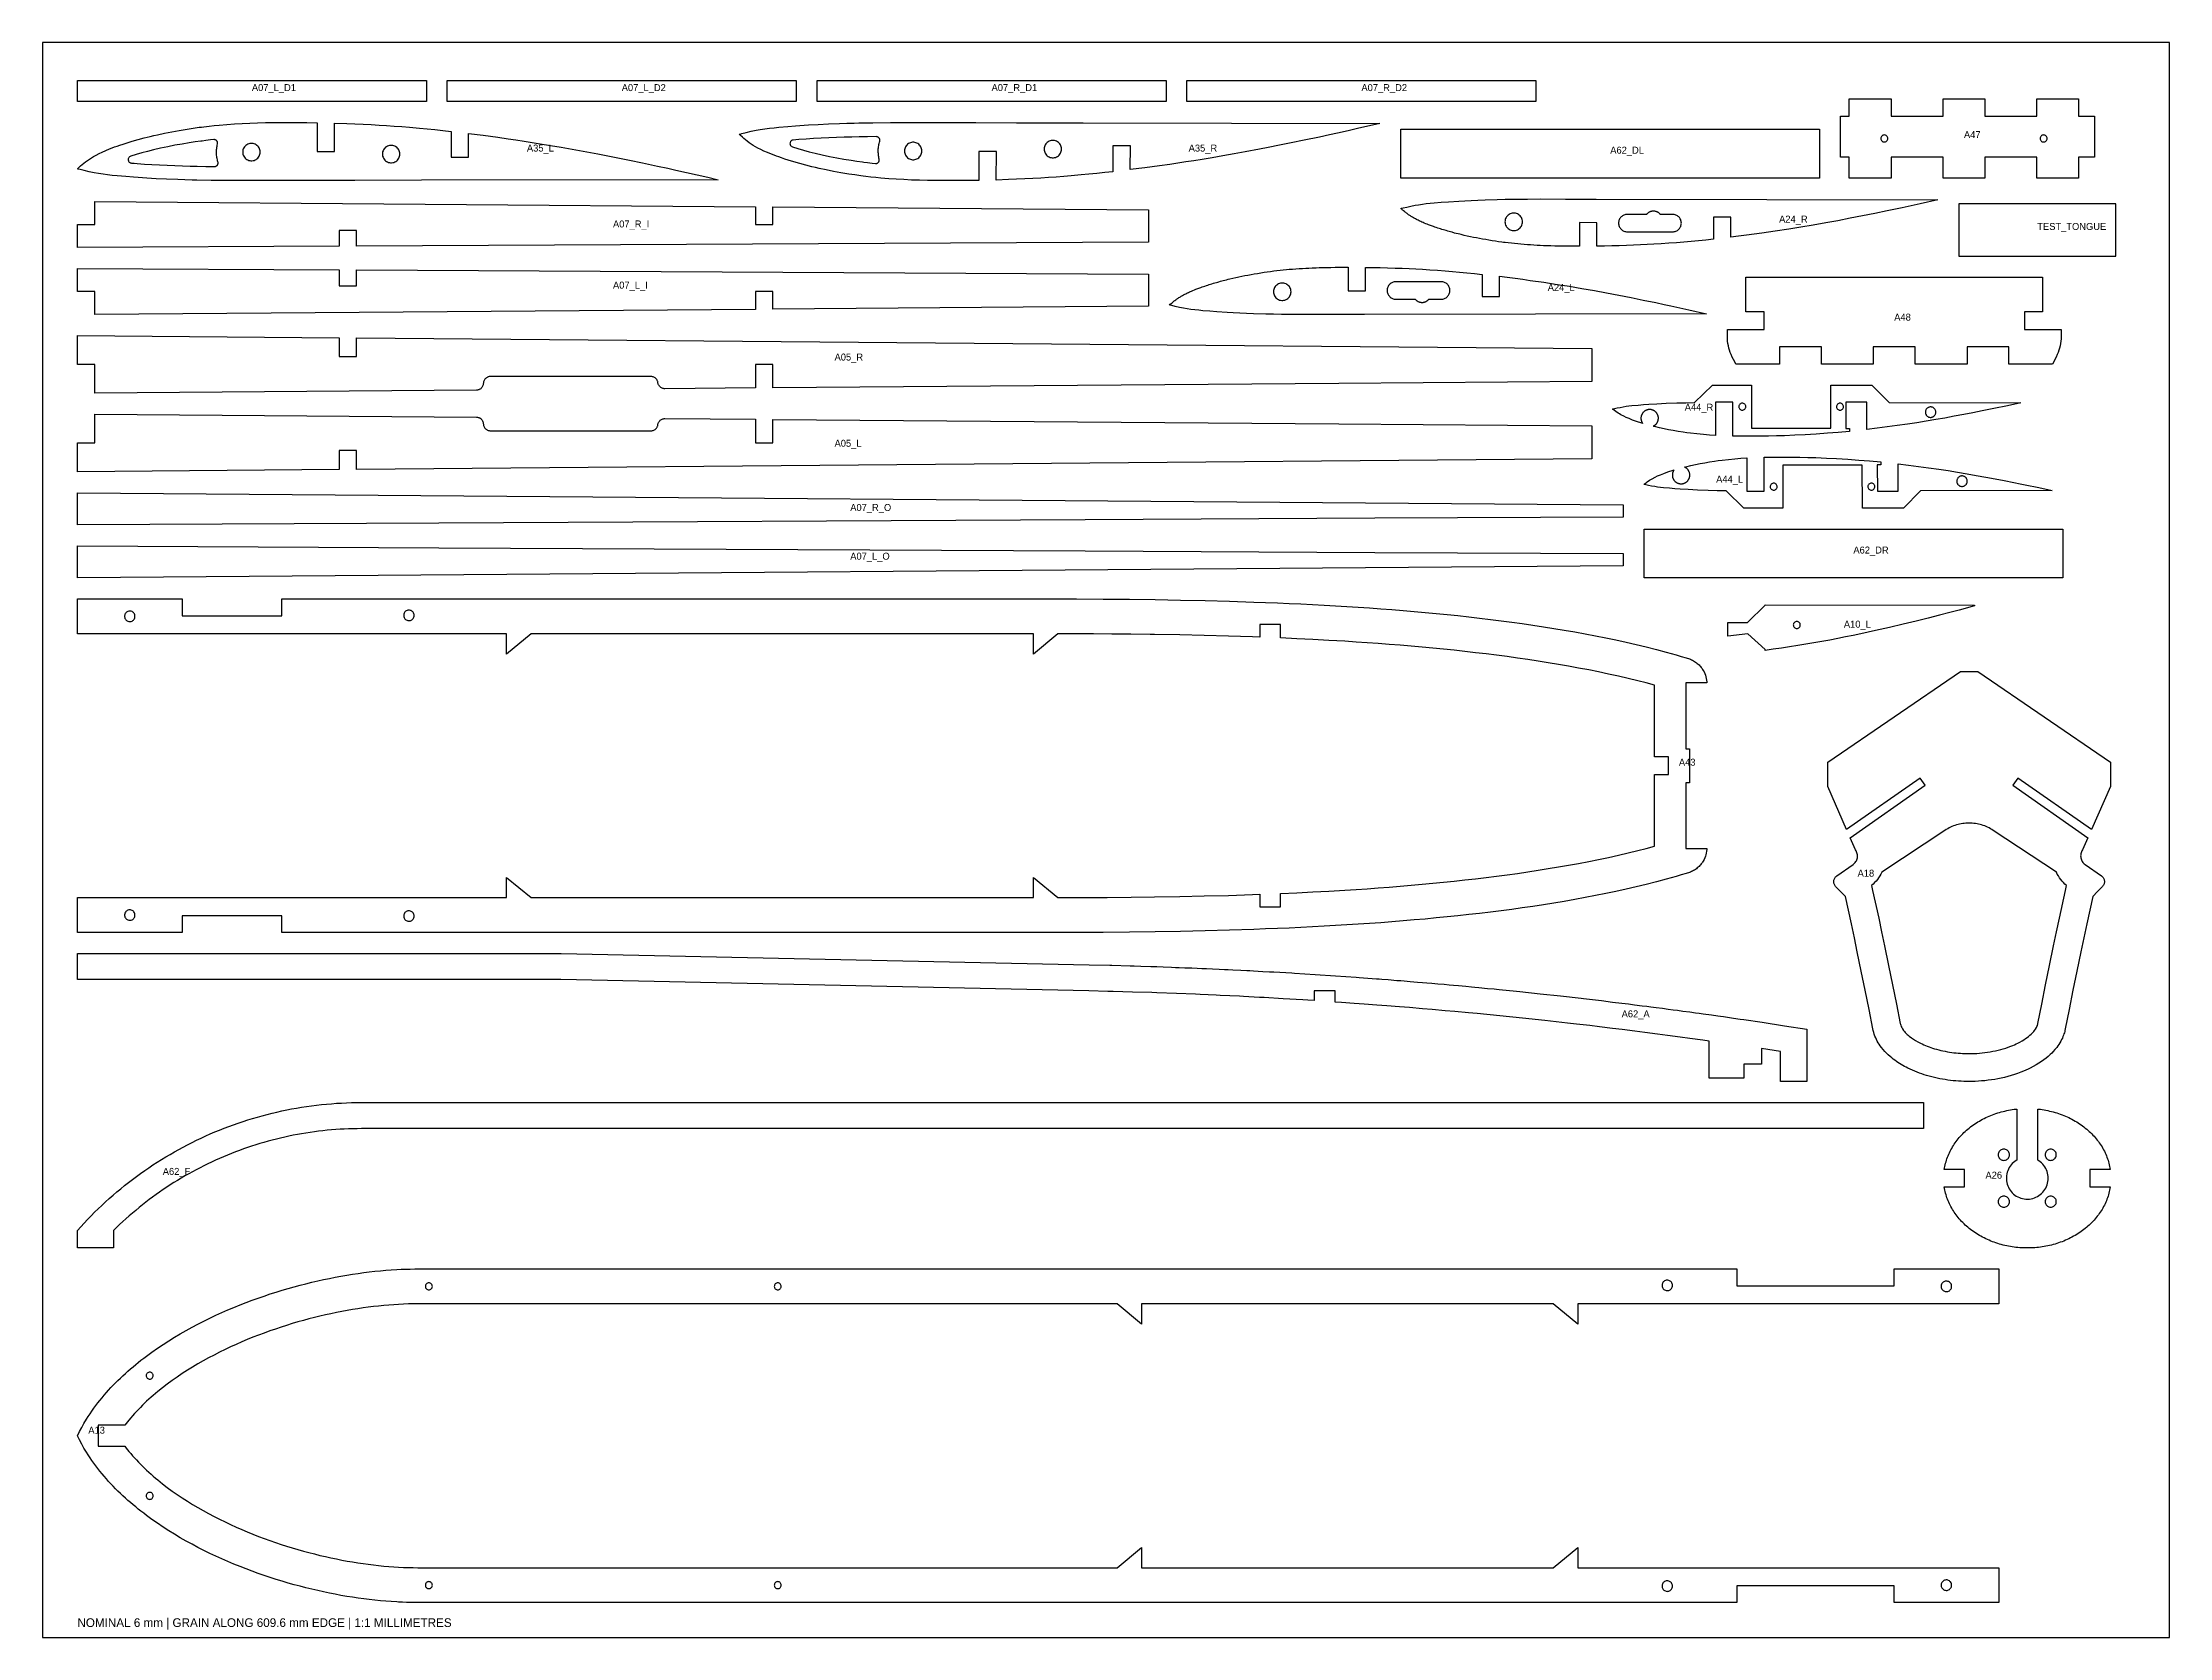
# Model space of a CAD drawing. Header units: millimetres. Extents: x 0 to 610, y 0 to 457.
import ezdxf

# ---------------------------------------------------------------- set-up
doc = ezdxf.new("R2010")
doc.units = ezdxf.units.MM
for name, color, linetype in [('CUT', 7, 'Continuous'), ('LABEL_DO_NOT_CUT', 3, 'Continuous'), ('STOCK_DO_NOT_CUT', 8, 'Continuous'), ('TEST_CUT_FIRST', 1, 'Continuous')]:
    doc.layers.add(name, color=color, linetype=linetype)

msp = doc.modelspace()

# ---------------------------------------------------------------- texts
at = {"layer": 'LABEL_DO_NOT_CUT'}
for s, height, p in [('A07_L_D1', 2, (60, 443.28151)), ('A07_L_D2', 2, (166, 443.28151)), ('A07_R_D1', 2, (272, 443.28151)), ('A07_R_D2', 2, (378, 443.28151)), ('A35_L', 2, (138.8279, 425.94948)), ('A35_R', 2, (328.49111, 425.9457)), ('A62_DL', 2, (449.32638, 425.34917)), ('A47', 2, (550.69857, 429.79672)), ('A07_R_I', 2, (163.49999, 404.18835)), ('A24_R', 2, (497.72493, 405.58258)), ('TEST_TONGUE', 2, (571.7178, 403.48233)), ('A07_L_I', 2, (163.49999, 386.64914)), ('A24_L', 2, (431.39851, 385.99042)), ('A48', 2, (530.71362, 377.48233)), ('A05_R', 2, (227, 366.04331)), ('A44_R', 2, (470.67163, 351.66339)), ('A05_L', 2, (227, 341.32406)), ('A44_L', 2, (479.67165, 331.03571)), ('A07_R_O', 2, (231.50001, 322.91027)), ('A07_L_O', 2, (231.50001, 308.95003)), ('A62_DR', 2, (519.00002, 310.71677)), ('A10_L', 2, (516.27965, 289.46865)), ('A43', 2, (469, 249.89454)), ('A18', 2, (520.2145, 218.09057)), ('A62_A', 2, (452.58349, 177.75385)), ('A62_F', 2, (34.45905, 132.60118)), ('A26', 2, (556.86539, 131.52209)), ('A13', 2, (13.11774, 58.42204)), ('NOMINAL 6 mm | GRAIN ALONG 609.6 mm EDGE | 1:1 MILLIMETRES', 2.5, (10, 3))]:
    msp.add_text(s, height=height, dxfattribs=at).set_placement(p)

# ---------------------------------------------------------------- linework, layer by layer
at = {"layer": 'CUT'}
for points in [[(10, 440.28151), (10, 446.28151), (110, 446.28151), (110, 440.28151)], [(116, 440.28151), (116, 446.28151), (216, 446.28151), (216, 440.28151)], [(322, 446.28151), (322, 440.28151), (222, 440.28151), (222, 446.28151)], [(428, 446.28151), (428, 440.28151), (328, 440.28151), (328, 446.28151)], [(517.82638, 436.04917), (517.82638, 441.04917), (529.82638, 441.04917), (529.82638, 436.04917), (544.69857, 436.04917), (544.69857, 441.04917), (556.69857, 441.04917), (556.69857, 436.04917), (571.57077, 436.04917), (571.57077, 441.04917), (583.57077, 441.04917), (583.57077, 436.04917), (588.07077, 436.04917), (588.07077, 424.34917), (583.57077, 424.34917), (583.57077, 418.34917), (571.57077, 418.34917), (571.57077, 424.34917), (556.69857, 424.34917), (556.69857, 418.34917), (544.69857, 418.34917), (544.69857, 424.34917), (529.82638, 424.34917), (529.82638, 418.34917), (517.82638, 418.34917), (517.82638, 424.34917), (515.32638, 424.34917), (515.32638, 436.04917)], [(187.63793, 419.265), (190.69369, 418.55814), (193.66319, 417.86003), (108.61694, 417.70749), (89.52272, 417.67812), (77.84481, 417.6569), (73.31597, 417.64585), (66.20224, 417.62545), (61.83321, 417.61503), (57.93693, 417.61365), (53.33598, 417.6341), (48.29528, 417.68721), (44.26081, 417.75792), (42.91429, 417.78868), (40.82725, 417.84411), (38.73247, 417.90981), (35.57434, 418.0304), (32.60661, 418.16975), (29.85034, 418.32544), (27.42264, 418.48554), (26.10528, 418.58213), (23.90327, 418.75891), (21.38076, 418.98222), (20.00309, 419.11517), (18.65382, 419.26271), (17.33338, 419.43107), (16.0422, 419.62651), (14.82349, 419.85083), (13.3916, 420.14838), (11.96293, 420.47189), (10.7539, 420.77413), (10.25074, 420.9191), (10, 421.00137), (10.27003, 421.25697), (10.90713, 421.83552), (11.37937, 422.24812), (11.83247, 422.63067), (12.31397, 423.01372), (12.84149, 423.40421), (13.43261, 423.80912), (14.0069, 424.17443), (14.652, 424.55621), (15.37617, 424.95422), (16.18772, 425.36825), (17.09492, 425.79809), (18.10608, 426.24352), (19.22946, 426.70431), (20.47336, 427.18025), (20.67247, 427.25356), (21.34599, 427.49667), (22.17509, 427.78609), (23.06903, 428.08677), (24.01147, 428.39185), (25.66575, 428.89845), (27.38868, 429.39235), (29.12327, 429.85943), (30.81252, 430.28557), (31.91079, 430.54729), (32.94548, 430.7838), (34.93698, 431.21291), (37.01685, 431.62605), (39.18341, 432.02039), (41.43498, 432.39306), (43.12635, 432.64912), (44.8609, 432.89119), (45.56422, 432.98341), (46.27415, 433.07284), (47.71548, 433.24311), (49.17631, 433.40033), (50.63454, 433.54214), (52.85064, 433.72938), (55.03471, 433.88228), (57.21763, 434.00587), (59.39065, 434.10193), (61.6406, 434.17622), (63.9347, 434.22901), (66.25958, 434.26254), (68.60188, 434.27903), (70.69162, 434.28151), (72.85741, 434.27443), (75.77092, 434.25234), (78.70362, 434.21496), (78.71049, 425.9474), (83.71049, 425.95155), (83.70371, 434.10866), (87.17052, 433.99906), (89.53219, 433.90622), (91.87409, 433.79929), (94.18644, 433.67895), (96.46771, 433.54544), (98.61094, 433.40668), (100.80799, 433.25159), (103.0138, 433.08358), (105.18333, 432.90605), (108.02788, 432.65474), (110.22161, 432.44723), (112.47455, 432.22232), (114.77361, 431.98129), (117.1057, 431.7254), (117.11183, 424.34717), (122.11183, 424.35133), (122.10619, 431.1391), (126.25631, 430.61397), (130.44803, 430.04909), (133.40986, 429.62802), (135.68319, 429.29256), (138.01232, 428.93834), (140.35102, 428.57254), (142.65304, 428.20234), (145.57366, 427.71804), (148.64273, 427.19246), (151.83273, 426.6286), (154.98882, 426.05406), (159.11112, 425.2793), (161.57793, 424.80312), (164.90596, 424.14637), (168.19165, 423.48276), (171.91694, 422.71264), (176.30019, 421.78375), (179.20463, 421.15478), (181.50538, 420.64859), (184.55535, 419.96651)], [(374.21854, 431.92865), (371.16857, 431.24658), (368.86782, 430.74038), (365.96338, 430.11141), (361.58013, 429.18253), (357.85484, 428.4124), (354.56915, 427.74879), (351.24112, 427.09204), (348.77431, 426.61586), (344.65201, 425.8411), (341.49592, 425.26657), (338.30592, 424.7027), (335.23685, 424.17713), (332.31623, 423.69282), (330.01421, 423.32263), (327.67551, 422.95683), (325.34638, 422.6026), (323.07305, 422.26714), (320.11122, 421.84608), (315.9195, 421.28119), (311.76938, 420.75606), (311.77502, 427.54384), (306.77502, 427.54799), (306.76889, 420.16976), (304.4368, 419.91387), (302.13774, 419.67284), (299.8848, 419.44793), (297.69107, 419.24042), (294.84652, 418.98911), (292.67699, 418.81158), (290.47118, 418.64357), (288.27413, 418.48848), (286.1309, 418.34972), (283.84963, 418.21622), (281.53728, 418.09587), (279.19538, 417.98894), (276.83371, 417.8961), (273.3669, 417.78651), (273.37368, 425.94362), (268.37368, 425.94777), (268.36681, 417.6802), (265.43411, 417.64282), (262.5206, 417.62073), (260.35481, 417.61365), (258.26507, 417.61613), (255.92277, 417.63262), (253.59789, 417.66615), (251.30379, 417.71895), (249.05384, 417.79323), (246.88082, 417.88929), (244.6979, 418.01288), (242.51383, 418.16578), (240.29773, 418.35303), (238.8395, 418.49483), (237.37867, 418.65206), (235.93734, 418.82233), (235.22741, 418.91175), (234.52409, 419.00397), (232.78954, 419.24605), (231.09817, 419.5021), (228.8466, 419.87478), (226.68004, 420.26911), (224.60017, 420.68225), (222.60867, 421.11136), (221.57398, 421.34787), (220.47571, 421.6096), (218.78646, 422.03573), (217.05187, 422.50281), (215.32894, 422.99671), (213.67466, 423.50332), (212.73222, 423.8084), (211.83828, 424.10907), (211.00918, 424.3985), (210.33566, 424.6416), (210.13655, 424.71491), (208.89265, 425.19085), (207.76927, 425.65164), (206.75811, 426.09707), (205.85091, 426.52691), (205.03936, 426.94094), (204.31519, 427.33896), (203.67009, 427.72073), (203.0958, 428.08604), (202.50468, 428.49095), (201.97716, 428.88145), (201.49566, 429.26449), (201.04256, 429.64705), (200.57032, 430.05964), (199.93322, 430.6382), (199.66319, 430.89379), (199.91393, 430.97607), (200.41709, 431.12104), (201.62612, 431.42327), (203.05479, 431.74679), (204.48668, 432.04433), (205.70539, 432.26865), (206.99657, 432.46409), (208.31701, 432.63246), (209.66628, 432.78), (211.04395, 432.91294), (213.56646, 433.13625), (215.76847, 433.31304), (217.08583, 433.40962), (219.51353, 433.56972), (222.2698, 433.72542), (225.23753, 433.86477), (228.39566, 433.98535), (230.49044, 434.05106), (232.57748, 434.10649), (233.924, 434.13725), (237.95847, 434.20795), (242.99917, 434.26106), (247.60012, 434.28151), (251.4964, 434.28013), (255.86543, 434.26971), (262.97916, 434.24931), (267.508, 434.23826), (279.18591, 434.21705), (298.28013, 434.18767), (383.32638, 434.03514), (380.35688, 433.33703), (377.30112, 432.63016)], [(50.30959, 422.72901), (50.29658, 422.84504), (50.27067, 422.95893), (50.18293, 423.27447), (50.10557, 423.59271), (50.03868, 423.91332), (49.98232, 424.23594), (49.93655, 424.56024), (49.90143, 424.88586), (49.87699, 425.21246), (49.86325, 425.53969), (49.86024, 425.86718), (49.86796, 426.1946), (49.88639, 426.5216), (49.91552, 426.84781), (49.95532, 427.17289), (50.00575, 427.4965), (50.06674, 427.81828), (50.13838, 428.13786), (50.15922, 428.25545), (50.1659, 428.37469), (50.15832, 428.49387), (50.1366, 428.6113), (50.10103, 428.72531), (50.05214, 428.83427), (49.99062, 428.93662), (49.91733, 429.03092), (49.83334, 429.11581), (49.73982, 429.19009), (49.63812, 429.2527), (49.52969, 429.30275), (49.41607, 429.33951), (49.29887, 429.36248), (49.17978, 429.37132), (49.06041, 429.36655), (48.16423, 429.26836), (46.76395, 429.10294), (45.73429, 428.97192), (45.39093, 428.92646), (43.73435, 428.69547), (42.05676, 428.44168), (40.0131, 428.10435), (37.94992, 427.73137), (35.88095, 427.32326), (33.81995, 426.88056), (31.75837, 426.39901), (30.10357, 425.98272), (28.46639, 425.54283), (26.85073, 425.07919), (25.26066, 424.59107), (25.1018, 424.52517), (24.95658, 424.43302), (24.8293, 424.31734), (24.72374, 424.18156), (24.64301, 424.02969), (24.5895, 423.86624), (24.56479, 423.69603), (24.56963, 423.52411), (24.60386, 423.35556), (24.66647, 423.19538), (24.75561, 423.04829), (24.86863, 422.91865), (25.00221, 422.81031), (25.15237, 422.72646), (25.31469, 422.66959), (25.48435, 422.64143), (26.27286, 422.58057), (27.14703, 422.51555), (29.2107, 422.37492), (31.3437, 422.24763), (33.52397, 422.13356), (35.72948, 422.03256), (37.93817, 421.94451), (40.128, 421.86927), (42.27693, 421.80669), (44.36292, 421.75665), (46.81237, 421.71042), (49.29987, 421.67526), (49.41649, 421.68083), (49.53168, 421.69996), (49.64385, 421.73237), (49.75148, 421.77762), (49.8531, 421.83511), (49.94734, 421.90405), (50.0329, 421.9835), (50.10863, 422.07237), (50.17348, 422.16946), (50.22658, 422.27345), (50.26721, 422.38291), (50.29481, 422.49636), (50.309, 422.61225)], [(62.35998, 425.79532), (62.34027, 426.10866), (62.28144, 426.41705), (62.18443, 426.71564), (62.05075, 426.99971), (61.88253, 427.26479), (61.68241, 427.50669), (61.45354, 427.72161), (61.19955, 427.90614), (60.92443, 428.05739), (60.63253, 428.17297), (60.32844, 428.25104), (60.01696, 428.29039), (59.70301, 428.29039), (59.39153, 428.25104), (59.08744, 428.17297), (58.79554, 428.05739), (58.52042, 427.90614), (58.26642, 427.72161), (58.03756, 427.50669), (57.83744, 427.26479), (57.66922, 426.99971), (57.53554, 426.71564), (57.43853, 426.41705), (57.3797, 426.10866), (57.35998, 425.79532), (57.3797, 425.48199), (57.43853, 425.1736), (57.53554, 424.87501), (57.66922, 424.59094), (57.83744, 424.32586), (58.03756, 424.08396), (58.26642, 423.86904), (58.52042, 423.6845), (58.79554, 423.53326), (59.08744, 423.41768), (59.39153, 423.33961), (59.70301, 423.30026), (60.01696, 423.30026), (60.32844, 423.33961), (60.63253, 423.41768), (60.92443, 423.53326), (61.19955, 423.6845), (61.45354, 423.86904), (61.68241, 424.08396), (61.88253, 424.32586), (62.05075, 424.59094), (62.18443, 424.87501), (62.28144, 425.1736), (62.34027, 425.48199)], [(102.40601, 425.23332), (102.3863, 425.54666), (102.32747, 425.85505), (102.23045, 426.15364), (102.09678, 426.43771), (101.92855, 426.70279), (101.72843, 426.94469), (101.49957, 427.15961), (101.24558, 427.34414), (100.97046, 427.49539), (100.67855, 427.61097), (100.37446, 427.68904), (100.06299, 427.72839), (99.74903, 427.72839), (99.43756, 427.68904), (99.13347, 427.61097), (98.84156, 427.49539), (98.56644, 427.34414), (98.31245, 427.15961), (98.08359, 426.94469), (97.88347, 426.70279), (97.71524, 426.43771), (97.58157, 426.15364), (97.48455, 425.85505), (97.42572, 425.54666), (97.40601, 425.23332), (97.42572, 424.91999), (97.48455, 424.6116), (97.58157, 424.31301), (97.71524, 424.02894), (97.88347, 423.76386), (98.08359, 423.52196), (98.31245, 423.30704), (98.56644, 423.1225), (98.84156, 422.97126), (99.13347, 422.85568), (99.43756, 422.77761), (99.74903, 422.73826), (100.06299, 422.73826), (100.37446, 422.77761), (100.67855, 422.85568), (100.97046, 422.97126), (101.24558, 423.1225), (101.49957, 423.30704), (101.72843, 423.52196), (101.92855, 423.76386), (102.09678, 424.02894), (102.23045, 424.31301), (102.32747, 424.6116), (102.3863, 424.91999)], [(239.97219, 429.28291), (239.958, 429.3988), (239.9304, 429.51225), (239.88977, 429.62172), (239.83667, 429.7257), (239.77182, 429.82279), (239.69609, 429.91167), (239.61053, 429.99111), (239.51629, 430.06005), (239.41467, 430.11754), (239.30704, 430.1628), (239.19487, 430.19521), (239.07968, 430.21433), (238.96306, 430.2199), (236.47556, 430.18475), (234.02611, 430.13852), (231.94012, 430.08847), (229.79119, 430.0259), (227.60136, 429.95065), (225.39267, 429.8626), (223.18716, 429.76161), (221.00689, 429.64754), (218.87389, 429.52025), (216.81022, 429.37961), (215.93605, 429.31459), (215.14754, 429.25374), (214.97788, 429.22557), (214.81556, 429.1687), (214.6654, 429.08485), (214.53182, 428.97651), (214.4188, 428.84688), (214.32966, 428.69979), (214.26705, 428.5396), (214.23282, 428.37105), (214.22798, 428.19913), (214.25269, 428.02892), (214.3062, 427.86547), (214.38693, 427.7136), (214.49249, 427.57782), (214.61977, 427.46215), (214.76499, 427.36999), (214.92385, 427.30409), (216.51392, 426.81597), (218.12958, 426.35233), (219.76676, 425.91245), (221.42156, 425.49616), (223.48314, 425.0146), (225.54414, 424.5719), (227.61311, 424.16379), (229.67629, 423.79081), (231.71995, 423.45348), (233.39754, 423.19969), (235.05412, 422.9687), (235.39748, 422.92324), (236.42714, 422.79222), (237.82742, 422.6268), (238.7236, 422.52861), (238.84297, 422.52384), (238.96206, 422.53268), (239.07926, 422.55565), (239.19288, 422.59242), (239.30131, 422.64246), (239.40301, 422.70507), (239.49653, 422.77935), (239.58052, 422.86424), (239.65381, 422.95854), (239.71533, 423.06089), (239.76422, 423.16985), (239.79979, 423.28386), (239.82151, 423.40129), (239.82909, 423.52047), (239.82241, 423.63971), (239.80157, 423.7573), (239.72993, 424.07688), (239.66894, 424.39866), (239.61851, 424.72227), (239.57871, 425.04735), (239.54958, 425.37357), (239.53115, 425.70056), (239.52343, 426.02798), (239.52644, 426.35548), (239.54018, 426.6827), (239.56462, 427.0093), (239.59974, 427.33492), (239.64551, 427.65922), (239.70187, 427.98184), (239.76876, 428.30245), (239.84612, 428.62069), (239.93386, 428.93623), (239.95977, 429.05012), (239.97278, 429.16615)], [(252.02317, 426.09984), (252.00346, 426.41317), (251.94463, 426.72156), (251.84762, 427.02015), (251.71394, 427.30422), (251.54572, 427.5693), (251.3456, 427.81121), (251.11673, 428.02612), (250.86274, 428.21066), (250.58762, 428.36191), (250.29572, 428.47748), (249.99163, 428.55556), (249.68015, 428.59491), (249.3662, 428.59491), (249.05472, 428.55556), (248.75063, 428.47748), (248.45873, 428.36191), (248.18361, 428.21066), (247.92961, 428.02612), (247.70075, 427.81121), (247.50063, 427.5693), (247.33241, 427.30422), (247.19873, 427.02015), (247.10172, 426.72156), (247.04289, 426.41317), (247.02317, 426.09984), (247.04289, 425.78651), (247.10172, 425.47811), (247.19873, 425.17953), (247.33241, 424.89545), (247.50063, 424.63038), (247.70075, 424.38847), (247.92961, 424.17356), (248.18361, 423.98902), (248.45873, 423.83777), (248.75063, 423.7222), (249.05472, 423.64412), (249.3662, 423.60477), (249.68015, 423.60477), (249.99163, 423.64412), (250.29572, 423.7222), (250.58762, 423.83777), (250.86274, 423.98902), (251.11673, 424.17356), (251.3456, 424.38847), (251.54572, 424.63038), (251.71394, 424.89545), (251.84762, 425.17953), (251.94463, 425.47811), (252.00346, 425.78651)], [(292.0692, 426.66184), (292.04949, 426.97517), (291.99066, 427.28356), (291.89364, 427.58215), (291.75997, 427.86622), (291.59174, 428.1313), (291.39162, 428.37321), (291.16276, 428.58812), (290.90877, 428.77266), (290.63365, 428.92391), (290.34174, 429.03948), (290.03765, 429.11756), (289.72618, 429.15691), (289.41222, 429.15691), (289.10075, 429.11756), (288.79666, 429.03948), (288.50475, 428.92391), (288.22963, 428.77266), (287.97564, 428.58812), (287.74678, 428.37321), (287.54666, 428.1313), (287.37843, 427.86622), (287.24476, 427.58215), (287.14774, 427.28356), (287.08891, 426.97517), (287.0692, 426.66184), (287.08891, 426.34851), (287.14774, 426.04011), (287.24476, 425.74153), (287.37843, 425.45745), (287.54666, 425.19238), (287.74678, 424.95047), (287.97564, 424.73556), (288.22963, 424.55102), (288.50475, 424.39977), (288.79666, 424.2842), (289.10075, 424.20612), (289.41222, 424.16677), (289.72618, 424.16677), (290.03765, 424.20612), (290.34174, 424.2842), (290.63365, 424.39977), (290.90877, 424.55102), (291.16276, 424.73556), (291.39162, 424.95047), (291.59174, 425.19238), (291.75997, 425.45745), (291.89364, 425.74153), (291.99066, 426.04011), (292.04949, 426.34851)], [(389.32638, 418.34917), (389.32638, 432.34917), (509.32638, 432.34917), (509.32638, 418.34917)], [(528.87635, 429.69917), (528.85713, 429.89426), (528.80023, 430.08185), (528.70782, 430.25474), (528.58345, 430.40628), (528.43192, 430.53064), (528.25903, 430.62305), (528.07144, 430.67996), (527.87635, 430.69917), (527.68126, 430.67996), (527.49366, 430.62305), (527.32078, 430.53064), (527.16924, 430.40628), (527.04488, 430.25474), (526.95247, 430.08185), (526.89556, 429.89426), (526.87635, 429.69917), (526.89556, 429.50408), (526.95247, 429.31649), (527.04488, 429.1436), (527.16924, 428.99206), (527.32078, 428.8677), (527.49366, 428.77529), (527.68126, 428.71838), (527.87635, 428.69917), (528.07144, 428.71838), (528.25903, 428.77529), (528.43192, 428.8677), (528.58345, 428.99206), (528.70782, 429.1436), (528.80023, 429.31649), (528.85713, 429.50408)], [(574.52079, 429.69917), (574.50158, 429.89426), (574.44467, 430.08185), (574.35226, 430.25474), (574.2279, 430.40628), (574.07636, 430.53064), (573.90348, 430.62305), (573.71588, 430.67996), (573.52079, 430.69917), (573.3257, 430.67996), (573.13811, 430.62305), (572.96522, 430.53064), (572.81369, 430.40628), (572.68932, 430.25474), (572.59691, 430.08185), (572.54001, 429.89426), (572.52079, 429.69917), (572.54001, 429.50408), (572.59691, 429.31649), (572.68932, 429.1436), (572.81369, 428.99206), (572.96522, 428.8677), (573.13811, 428.77529), (573.3257, 428.71838), (573.52079, 428.69917), (573.71588, 428.71838), (573.90348, 428.77529), (574.07636, 428.8677), (574.2279, 428.99206), (574.35226, 429.1436), (574.44467, 429.31649), (574.50158, 429.50408)], [(90, 398.83844), (90, 403.3407), (85, 403.3407), (85, 398.81247), (10, 398.41874), (10, 405.036), (15, 405.036), (15, 411.61365), (204.35, 410.12013), (204.35, 405.036), (209.35, 405.036), (209.35, 410.08069), (316.99998, 409.23158), (316.99998, 400.0182)], [(533.02987, 409.8624), (531.10157, 409.4486), (528.66918, 408.93476), (525.12742, 408.20249), (521.66281, 407.50496), (518.10103, 406.80748), (514.53785, 406.13133), (511.0962, 405.50051), (507.51562, 404.86744), (503.93144, 404.2595), (500.47882, 403.70002), (496.5928, 403.10093), (492.74106, 402.5414), (490.59371, 402.24495), (488.37105, 401.94931), (486.11978, 401.66188), (483.90243, 401.39067), (483.90722, 407.16267), (478.90723, 407.16682), (478.90195, 400.82084), (476.72465, 400.59135), (474.58162, 400.37743), (472.48965, 400.18057), (470.45358, 400.00076), (468.33972, 399.82641), (466.14982, 399.65963), (463.95228, 399.50699), (461.80738, 399.37272), (459.93033, 399.26739), (458.00365, 399.17086), (456.02062, 399.08372), (454.02119, 399.00835), (451.84698, 398.94031), (449.74541, 398.88767), (447.63988, 398.8472), (445.50029, 398.81749), (445.50588, 405.56244), (440.50588, 405.5666), (440.50025, 398.7865), (439.22882, 398.7872), (437.99242, 398.79222), (436.78257, 398.80187), (435.57733, 398.81674), (434.37964, 398.83735), (433.42871, 398.85828), (432.25107, 398.89032), (431.31913, 398.92087), (430.16864, 398.96538), (429.26098, 399.00616), (428.35491, 399.05213), (427.4358, 399.10442), (426.50563, 399.1634), (425.56636, 399.22939), (424.61988, 399.30267), (423.66794, 399.38345), (422.82699, 399.46087), (421.92196, 399.55066), (421.01633, 399.64733), (420.11153, 399.75079), (419.20899, 399.8609), (418.75942, 399.91833), (418.23509, 399.98752), (417.33248, 400.11173), (416.44315, 400.24048), (415.50238, 400.38368), (414.55665, 400.53505), (413.6276, 400.69111), (412.71544, 400.85161), (411.82041, 401.01625), (410.9427, 401.18475), (410.08251, 401.35681), (409.24003, 401.53215), (408.82549, 401.62095), (408.30967, 401.73384), (407.44337, 401.92979), (406.58299, 402.13253), (406.16972, 402.23286), (405.69078, 402.35156), (405.20672, 402.47422), (404.71952, 402.60048), (403.98702, 402.79569), (403.50014, 402.92912), (403.13699, 403.03061), (402.77632, 403.13308), (402.30038, 403.27094), (401.94794, 403.37499), (401.4851, 403.51425), (401.04441, 403.64966), (400.65126, 403.77284), (400.26704, 403.89545), (399.89241, 404.01716), (399.43859, 404.16755), (399.08776, 404.28608), (398.70667, 404.41713), (398.33311, 404.54809), (397.76563, 404.75587), (397.19529, 404.97229), (396.83224, 405.11447), (396.48253, 405.25493), (395.98221, 405.46241), (395.66432, 405.59856), (395.35853, 405.73297), (395.0645, 405.86563), (394.78186, 405.99653), (394.51027, 406.12566), (394.24938, 406.25302), (393.99881, 406.37858), (393.75823, 406.50235), (393.52728, 406.62431), (393.30561, 406.74446), (393.09835, 406.85968), (392.89923, 406.97316), (392.64584, 407.12174), (392.46443, 407.23113), (392.29006, 407.33875), (392.02789, 407.50531), (391.84079, 407.62789), (391.66108, 407.74877), (391.545, 407.82856), (391.3208, 407.98663), (391.10576, 408.14326), (390.89815, 408.29912), (390.69622, 408.45492), (390.49821, 408.61135), (390.31659, 408.75851), (390.09129, 408.94587), (389.83327, 409.16623), (389.69539, 409.28653), (389.55343, 409.41238), (389.32638, 409.61819), (389.54345, 409.68437), (389.97222, 409.80085), (390.98582, 410.04329), (392.17415, 410.30256), (393.36512, 410.54111), (394.38664, 410.72137), (395.47772, 410.87899), (396.59206, 411.01497), (397.72932, 411.13428), (398.88914, 411.24187), (400.90974, 411.41531), (402.92095, 411.5715), (405.90045, 411.76696), (407.60533, 411.86235), (409.44544, 411.9528), (411.39856, 412.0357), (413.43219, 412.10895), (416.91475, 412.20693), (419.1687, 412.25403), (421.387, 412.28913), (425.56161, 412.33305), (429.39421, 412.34917), (436.47034, 412.33986), (445.24347, 412.31589), (494.23062, 412.22283), (543.2178, 412.14284), (538.16829, 410.99336), (535.58665, 410.41996)], [(453.47542, 407.83533), (453.24442, 407.75268), (453.02264, 407.64778), (452.81221, 407.52165), (452.61515, 407.3755), (452.43336, 407.21074), (452.2686, 407.02896), (452.12246, 406.8319), (451.99633, 406.62147), (451.89143, 406.39969), (451.80878, 406.16869), (451.74917, 405.9307), (451.71317, 405.68802), (451.70113, 405.44298), (451.71317, 405.19794), (451.74917, 404.95525), (451.80878, 404.71727), (451.89143, 404.48627), (451.99633, 404.26449), (452.12246, 404.05405), (452.2686, 403.85699), (452.43336, 403.67521), (452.61515, 403.51045), (452.81221, 403.3643), (453.02264, 403.23817), (453.24442, 403.13328), (453.47542, 403.05063), (453.71341, 402.99101), (453.95609, 402.95502), (454.20113, 402.94298), (467.20113, 402.94298), (467.44617, 402.95502), (467.68886, 402.99101), (467.92684, 403.05063), (468.15784, 403.13328), (468.37962, 403.23817), (468.59006, 403.3643), (468.78711, 403.51045), (468.9689, 403.67521), (469.13366, 403.85699), (469.27981, 404.05405), (469.40593, 404.26449), (469.51083, 404.48627), (469.59348, 404.71727), (469.65309, 404.95525), (469.68909, 405.19794), (469.70113, 405.44298), (469.68909, 405.68802), (469.65309, 405.9307), (469.59348, 406.16869), (469.51083, 406.39969), (469.40593, 406.62147), (469.27981, 406.8319), (469.13366, 407.02896), (468.9689, 407.21074), (468.78711, 407.3755), (468.59006, 407.52165), (468.37962, 407.64778), (468.15784, 407.75268), (467.92684, 407.83533), (467.68886, 407.89494), (467.44617, 407.93094), (467.20113, 407.94298), (463.64658, 407.94298), (463.5945, 408.00544), (463.55386, 408.0514), (463.5121, 408.09636), (463.44742, 408.16183), (463.40298, 408.20414), (463.33441, 408.26553), (463.23956, 408.34337), (463.16598, 408.39865), (463.11581, 408.43398), (463.01296, 408.50089), (462.96033, 408.53244), (462.87997, 408.57731), (462.77037, 408.63248), (462.65819, 408.6822), (462.60122, 408.70499), (462.51476, 408.73652), (462.39778, 408.77358), (462.33865, 408.78995), (462.24923, 408.81176), (462.12889, 408.8357), (462.03793, 408.84976), (461.97704, 408.85727), (461.91597, 408.86329), (461.82415, 408.86949), (461.70148, 408.8725), (461.57881, 408.86949), (461.48699, 408.86329), (461.42593, 408.85727), (461.33466, 408.84545), (461.27408, 408.8357), (461.15373, 408.81176), (461.06432, 408.78995), (461.00518, 408.77358), (460.88821, 408.73652), (460.80174, 408.70499), (460.74477, 408.6822), (460.63259, 408.63248), (460.52299, 408.57731), (460.44264, 408.53244), (460.39001, 408.50089), (460.28715, 408.43398), (460.23699, 408.39865), (460.1634, 408.34337), (460.06855, 408.26553), (459.99998, 408.20414), (459.95554, 408.16183), (459.89086, 408.09636), (459.8491, 408.0514), (459.80846, 408.00544), (459.75639, 407.94298), (454.20113, 407.94298), (453.95609, 407.93094), (453.71341, 407.89494)], [(424.15546, 405.8105), (424.13574, 406.12384), (424.07691, 406.43223), (423.9799, 406.73082), (423.84622, 407.01489), (423.678, 407.27997), (423.47788, 407.52187), (423.24902, 407.73679), (422.99502, 407.92132), (422.7199, 408.07257), (422.428, 408.18815), (422.12391, 408.26622), (421.81243, 408.30557), (421.49848, 408.30557), (421.187, 408.26622), (420.88291, 408.18815), (420.59101, 408.07257), (420.31589, 407.92132), (420.0619, 407.73679), (419.83303, 407.52187), (419.63291, 407.27997), (419.46469, 407.01489), (419.33101, 406.73082), (419.234, 406.43223), (419.17517, 406.12384), (419.15546, 405.8105), (419.17517, 405.49717), (419.234, 405.18878), (419.33101, 404.89019), (419.46469, 404.60612), (419.63291, 404.34104), (419.83303, 404.09914), (420.0619, 403.88422), (420.31589, 403.69968), (420.59101, 403.54844), (420.88291, 403.43286), (421.187, 403.35479), (421.49848, 403.31544), (421.81243, 403.31544), (422.12391, 403.35479), (422.428, 403.43286), (422.7199, 403.54844), (422.99502, 403.69968), (423.24902, 403.88422), (423.47788, 404.09914), (423.678, 404.34104), (423.84622, 404.60612), (423.9799, 404.89019), (424.07691, 405.18878), (424.13574, 405.49717)], [(316.99998, 390.81928), (316.99998, 381.6059), (209.35, 380.7568), (209.35, 385.80149), (204.35, 385.80149), (204.35, 380.71736), (15, 379.22383), (15, 385.80149), (10, 385.80149), (10, 392.41874), (85, 392.02501), (85, 387.49678), (90, 387.49678), (90, 391.99905)], [(469.26025, 381.15304), (471.84189, 380.57964), (476.8914, 379.43016), (427.90422, 379.35016), (378.91707, 379.25711), (370.14394, 379.23313), (363.06781, 379.22383), (359.23521, 379.23995), (355.0606, 379.28387), (352.8423, 379.31897), (350.58835, 379.36607), (347.10579, 379.46405), (345.07216, 379.5373), (343.11904, 379.6202), (341.27893, 379.71064), (339.57405, 379.80604), (336.59455, 380.00149), (334.58334, 380.15768), (332.56274, 380.33113), (331.40292, 380.43872), (330.26566, 380.55802), (329.15132, 380.69401), (328.06024, 380.85163), (327.03872, 381.03189), (325.84775, 381.27043), (324.65942, 381.5297), (323.64582, 381.77214), (323.21705, 381.88862), (322.99998, 381.95481), (323.22703, 382.16061), (323.36899, 382.28646), (323.50687, 382.40676), (323.76489, 382.62713), (323.99019, 382.81449), (324.17181, 382.96165), (324.36982, 383.11808), (324.57175, 383.27388), (324.77936, 383.42974), (324.9944, 383.58637), (325.2186, 383.74444), (325.33468, 383.82423), (325.51439, 383.94511), (325.70149, 384.06769), (325.96366, 384.23425), (326.13803, 384.34187), (326.31944, 384.45126), (326.57283, 384.59984), (326.77195, 384.71332), (326.97921, 384.82854), (327.20088, 384.94869), (327.43183, 385.07065), (327.67241, 385.19442), (327.92298, 385.31998), (328.18387, 385.44733), (328.45546, 385.57647), (328.7381, 385.70737), (329.03213, 385.84003), (329.33792, 385.97444), (329.65581, 386.11059), (330.15613, 386.31807), (330.50584, 386.45853), (330.86889, 386.6007), (331.43923, 386.81713), (332.00671, 387.0249), (332.38027, 387.15586), (332.76136, 387.28692), (333.11219, 387.40545), (333.56601, 387.55584), (333.94064, 387.67755), (334.32486, 387.80016), (334.71801, 387.92334), (335.1587, 388.05875), (335.62154, 388.198), (335.97398, 388.30206), (336.44992, 388.43991), (336.81059, 388.54239), (337.17374, 388.64387), (337.66062, 388.77731), (338.39312, 388.97252), (338.88032, 389.09877), (339.36438, 389.22144), (339.84332, 389.34014), (340.25659, 389.44047), (341.11697, 389.64321), (341.98327, 389.83916), (342.49909, 389.95204), (342.91363, 390.04085), (343.75611, 390.21619), (344.6163, 390.38825), (345.49401, 390.55675), (346.38904, 390.72139), (347.3012, 390.88188), (348.23025, 391.03795), (349.17598, 391.18931), (350.11675, 391.33252), (351.00608, 391.46127), (351.90869, 391.58548), (352.43302, 391.65467), (352.88259, 391.7121), (353.78513, 391.82221), (354.68993, 391.92567), (355.59556, 392.02234), (356.50059, 392.11213), (357.34154, 392.18955), (358.29348, 392.27033), (359.23996, 392.34361), (360.17923, 392.4096), (361.1094, 392.46858), (362.02851, 392.52086), (362.93458, 392.56684), (363.84224, 392.60761), (364.99273, 392.65213), (365.92467, 392.68267), (367.10231, 392.71472), (368.05324, 392.73565), (369.25093, 392.75626), (370.45617, 392.77113), (371.66602, 392.78078), (372.90242, 392.7858), (374.17385, 392.7865), (374.17948, 386.0064), (379.17948, 386.01055), (379.17389, 392.75551), (381.31348, 392.7258), (383.41901, 392.68533), (385.52058, 392.63269), (387.69479, 392.56465), (389.69422, 392.48927), (391.67725, 392.40214), (393.60393, 392.3056), (395.48098, 392.20028), (397.62588, 392.066), (399.82342, 391.91337), (402.01332, 391.74658), (404.12718, 391.57224), (406.16325, 391.39243), (408.25522, 391.19556), (410.39825, 390.98165), (412.57555, 390.75216), (412.58083, 384.40618), (417.58082, 384.41033), (417.57603, 390.18233), (419.79338, 389.91112), (422.04465, 389.62369), (424.26731, 389.32805), (426.41466, 389.0316), (430.2664, 388.47206), (434.15242, 387.87297), (437.60504, 387.31349), (441.18922, 386.70556), (444.7698, 386.07248), (448.21145, 385.44167), (451.77463, 384.76552), (455.33641, 384.06804), (458.80102, 383.3705), (462.34278, 382.63824), (464.77517, 382.1244), (466.70347, 381.7106)], [(357.82906, 385.76249), (357.80934, 386.07583), (357.75051, 386.38422), (357.6535, 386.6828), (357.51982, 386.96688), (357.3516, 387.23196), (357.15148, 387.47386), (356.92262, 387.68878), (356.66862, 387.87331), (356.3935, 388.02456), (356.1016, 388.14013), (355.79751, 388.21821), (355.48603, 388.25756), (355.17208, 388.25756), (354.8606, 388.21821), (354.55651, 388.14013), (354.26461, 388.02456), (353.98949, 387.87331), (353.7355, 387.68878), (353.50663, 387.47386), (353.30651, 387.23196), (353.13829, 386.96688), (353.00461, 386.6828), (352.9076, 386.38422), (352.84877, 386.07583), (352.82906, 385.76249), (352.84877, 385.44916), (352.9076, 385.14077), (353.00461, 384.84218), (353.13829, 384.55811), (353.30651, 384.29303), (353.50663, 384.05112), (353.7355, 383.83621), (353.98949, 383.65167), (354.26461, 383.50042), (354.55651, 383.38485), (354.8606, 383.30677), (355.17208, 383.26743), (355.48603, 383.26743), (355.79751, 383.30677), (356.1016, 383.38485), (356.3935, 383.50042), (356.66862, 383.65167), (356.92262, 383.83621), (357.15148, 384.05112), (357.3516, 384.29303), (357.51982, 384.55811), (357.6535, 384.84218), (357.75051, 385.14077), (357.80934, 385.44916)], [(387.38701, 383.67806), (387.62969, 383.64206), (387.87473, 383.63002), (393.42999, 383.63002), (393.48206, 383.56756), (393.5227, 383.5216), (393.56446, 383.47664), (393.62914, 383.41117), (393.67358, 383.36886), (393.74215, 383.30747), (393.837, 383.22963), (393.91059, 383.17435), (393.96075, 383.13902), (394.06361, 383.0721), (394.11624, 383.04056), (394.19659, 382.99569), (394.30619, 382.94052), (394.41837, 382.89079), (394.47534, 382.86801), (394.56181, 382.83647), (394.67878, 382.79942), (394.73792, 382.78305), (394.82733, 382.76124), (394.94768, 382.7373), (395.00826, 382.72755), (395.09953, 382.71573), (395.16059, 382.70971), (395.25241, 382.7035), (395.37508, 382.70049), (395.49775, 382.7035), (395.58957, 382.70971), (395.65064, 382.71573), (395.71153, 382.72324), (395.80249, 382.7373), (395.92283, 382.76124), (396.01225, 382.78305), (396.07138, 382.79942), (396.18836, 382.83647), (396.27482, 382.86801), (396.33179, 382.89079), (396.44397, 382.94052), (396.55357, 382.99569), (396.63393, 383.04056), (396.68656, 383.0721), (396.78941, 383.13902), (396.83958, 383.17435), (396.91316, 383.22963), (397.00801, 383.30747), (397.07658, 383.36886), (397.12102, 383.41117), (397.1857, 383.47664), (397.22746, 383.5216), (397.2681, 383.56756), (397.32018, 383.63002), (400.87473, 383.63002), (401.11977, 383.64206), (401.36246, 383.67806), (401.60044, 383.73767), (401.83144, 383.82032), (402.05322, 383.92522), (402.26366, 384.05135), (402.46071, 384.19749), (402.6425, 384.36225), (402.80726, 384.54404), (402.95341, 384.74109), (403.07953, 384.95153), (403.18443, 385.17331), (403.26708, 385.40431), (403.32669, 385.64229), (403.36269, 385.88498), (403.37473, 386.13002), (403.36269, 386.37506), (403.32669, 386.61774), (403.26708, 386.85573), (403.18443, 387.08673), (403.07953, 387.30851), (402.95341, 387.51894), (402.80726, 387.716), (402.6425, 387.89779), (402.46071, 388.06255), (402.26366, 388.20869), (402.05322, 388.33482), (401.83144, 388.43972), (401.60044, 388.52237), (401.36246, 388.58198), (401.11977, 388.61798), (400.87473, 388.63002), (387.87473, 388.63002), (387.62969, 388.61798), (387.38701, 388.58198), (387.14902, 388.52237), (386.91802, 388.43972), (386.69624, 388.33482), (386.48581, 388.20869), (386.28875, 388.06255), (386.10696, 387.89779), (385.9422, 387.716), (385.79606, 387.51894), (385.66993, 387.30851), (385.56503, 387.08673), (385.48238, 386.85573), (385.42277, 386.61774), (385.38677, 386.37506), (385.37473, 386.13002), (385.38677, 385.88498), (385.42277, 385.64229), (385.48238, 385.40431), (385.56503, 385.17331), (385.66993, 384.95153), (385.79606, 384.74109), (385.9422, 384.54404), (386.10696, 384.36225), (386.28875, 384.19749), (386.48581, 384.05135), (386.69624, 383.92522), (386.91802, 383.82032), (387.14902, 383.73767)], [(576.08582, 364.98233), (563.58582, 364.98233), (563.58582, 369.98233), (551.58582, 369.98233), (551.58582, 364.98233), (536.71362, 364.98233), (536.71362, 369.98233), (524.71362, 369.98233), (524.71362, 364.98233), (509.84143, 364.98233), (509.84143, 369.98233), (497.84143, 369.98233), (497.84143, 364.98233), (485.34143, 364.98233), (484.98817, 365.6664), (484.64549, 366.35583), (484.31345, 367.05045), (483.99215, 367.7501), (483.73712, 368.35944), (483.51463, 368.98141), (483.32531, 369.61426), (483.16969, 370.25623), (483.04819, 370.90552), (482.96117, 371.56033), (482.90885, 372.21881), (482.8914, 372.87915), (482.8914, 374.98233), (493.39139, 374.98233), (493.39139, 379.98233), (488.21358, 379.98233), (488.21358, 389.98233), (573.21362, 389.98233), (573.21362, 379.98233), (568.03584, 379.98233), (568.03584, 374.98233), (578.53585, 374.98233), (578.53585, 372.87915), (578.5184, 372.21881), (578.46608, 371.56033), (578.37906, 370.90552), (578.25756, 370.25623), (578.10194, 369.61426), (577.91262, 368.98141), (577.69013, 368.35944), (577.4351, 367.7501), (577.11379, 367.05045), (576.78176, 366.35583), (576.43908, 365.6664)], [(209.35, 358.20872), (209.35, 364.93393), (204.35, 364.93393), (204.35, 358.1695), (178.36977, 357.96576), (178.16317, 357.97534), (177.95881, 358.0067), (177.75867, 358.05895), (177.56477, 358.13116), (177.3791, 358.22243), (177.20366, 358.33185), (177.04046, 358.45849), (176.89149, 358.60146), (176.79024, 358.71876), (176.69851, 358.84383), (176.61673, 358.9758), (176.54527, 359.11377), (176.48455, 359.25684), (176.43496, 359.40414), (176.3969, 359.55476), (176.34483, 359.86007), (176.30708, 360.0099), (176.25792, 360.15645), (176.19774, 360.29884), (176.12693, 360.43619), (176.04588, 360.56763), (175.95499, 360.69228), (175.85465, 360.80927), (175.70701, 360.95201), (175.54522, 361.07867), (175.37126, 361.18834), (175.18707, 361.2801), (174.99464, 361.35305), (174.79592, 361.40628), (174.59288, 361.43888), (174.38747, 361.44995), (128.35302, 361.44995), (128.18735, 361.44289), (128.02275, 361.42195), (127.86035, 361.38751), (127.70129, 361.33993), (127.5467, 361.27958), (127.39771, 361.20684), (127.25547, 361.12208), (127.12111, 361.02566), (126.95592, 360.87987), (126.80801, 360.71638), (126.67863, 360.53756), (126.56903, 360.34577), (126.48047, 360.14337), (126.4142, 359.93271), (126.37147, 359.71617), (126.33579, 359.27714), (126.29348, 359.06165), (126.22786, 358.85197), (126.14015, 358.65041), (126.03158, 358.45931), (125.90338, 358.28101), (125.75679, 358.11782), (125.59304, 357.97208), (125.4598, 357.87552), (125.31871, 357.79046), (125.17088, 357.71727), (125.01744, 357.65631), (124.85949, 357.60797), (124.69816, 357.5726), (124.53454, 357.5506), (124.36977, 357.54232), (15, 356.68368), (15, 364.93393), (10, 364.93393), (10, 373.22383), (85, 372.57971), (85, 367.15268), (90, 367.15268), (90, 372.53677), (444, 369.49581), (444, 360.07142), (371.52224, 359.48377)], [(514.66512, 345.43721), (511.57493, 345.17829), (508.37422, 344.94482), (506.74823, 344.84079), (505.15705, 344.74916), (502.26285, 344.60835), (499.24449, 344.49549), (496.94389, 344.43261), (494.70177, 344.38953), (492.41425, 344.3621), (490.13779, 344.34955), (487.44809, 344.3529), (485.95334, 344.36632), (484.46723, 344.3901), (484.47525, 354.06415), (479.47525, 354.0683), (479.46736, 344.57213), (477.75622, 344.67966), (476.01441, 344.8173), (474.18414, 344.99474), (472.35619, 345.2069), (471.26674, 345.35029), (470.20015, 345.50214), (468.77318, 345.72353), (467.39172, 345.95836), (466.05741, 346.20504), (464.77177, 346.46194), (463.43767, 346.7509), (461.99148, 347.09308), (461.59425, 347.19569), (461.68971, 347.23837), (461.77217, 347.27924), (461.85307, 347.32312), (461.95832, 347.38621), (462.06034, 347.45438), (462.1346, 347.50875), (462.20681, 347.56581), (462.27686, 347.6255), (462.36676, 347.70901), (462.43144, 347.77449), (462.49366, 347.8423), (462.55335, 347.91236), (462.61042, 347.98456), (462.66479, 348.05882), (462.71639, 348.13503), (462.78076, 348.23949), (462.82563, 348.31985), (462.8808, 348.42945), (462.91861, 348.51336), (462.95331, 348.5986), (462.99464, 348.71414), (463.0219, 348.80204), (463.0459, 348.89089), (463.06662, 348.98056), (463.08908, 349.1012), (463.10202, 349.19231), (463.11161, 349.28385), (463.11781, 349.37567), (463.12064, 349.46766), (463.12007, 349.55969), (463.11612, 349.65164), (463.10559, 349.7739), (463.09377, 349.86517), (463.07279, 349.98607), (463.05317, 350.07599), (463.03026, 350.16512), (463.00409, 350.25336), (462.97468, 350.34057), (462.94209, 350.42663), (462.89374, 350.53941), (462.85388, 350.62237), (462.811, 350.7038), (462.76515, 350.7836), (462.6995, 350.88727), (462.64697, 350.96284), (462.59169, 351.03642), (462.51385, 351.13127), (462.45246, 351.19984), (462.36676, 351.28767), (462.29972, 351.35072), (462.2304, 351.41126), (462.1589, 351.46921), (462.08532, 351.52448), (462.00975, 351.57701), (461.90608, 351.64266), (461.82628, 351.68852), (461.71736, 351.74503), (461.63393, 351.78386), (461.54912, 351.81961), (461.46305, 351.8522), (461.37584, 351.88161), (461.25799, 351.91578), (461.16858, 351.9376), (461.04823, 351.96153), (460.95728, 351.9756), (460.86587, 351.9863), (460.77413, 351.99364), (460.71284, 351.99665), (460.62082, 351.99834), (460.52881, 351.99665), (460.46752, 351.99364), (460.37578, 351.9863), (460.3148, 351.97954), (460.22368, 351.96659), (460.1331, 351.9503), (460.04318, 351.93069), (459.95404, 351.90778), (459.86581, 351.88161), (459.7786, 351.8522), (459.72109, 351.83082), (459.63584, 351.79613), (459.55194, 351.75831), (459.4968, 351.7314), (459.41536, 351.68852), (459.36198, 351.65827), (459.28333, 351.61047), (459.20649, 351.55981), (459.13158, 351.50636), (459.08274, 351.46921), (459.01125, 351.41126), (458.94193, 351.35072), (458.87488, 351.28767), (458.81021, 351.22219), (458.74798, 351.15438), (458.70791, 351.10792), (458.64996, 351.03642), (458.59468, 350.96284), (458.54215, 350.88727), (458.4765, 350.7836), (458.43065, 350.7038), (458.37414, 350.59488), (458.3353, 350.51144), (458.29956, 350.42663), (458.26696, 350.34057), (458.23756, 350.25336), (458.21138, 350.16512), (458.18157, 350.04609), (458.16306, 349.95594), (458.14788, 349.86517), (458.13286, 349.74338), (458.12384, 349.62101), (458.12101, 349.52902), (458.12158, 349.43699), (458.12553, 349.34504), (458.13286, 349.2533), (458.14788, 349.13151), (458.16886, 349.01061), (458.18847, 348.9207), (458.21138, 348.83156), (458.23756, 348.74333), (458.26696, 348.65612), (458.31113, 348.54163), (458.3479, 348.45727), (458.38776, 348.37431), (458.43065, 348.29288), (458.49244, 348.18687), (458.54215, 348.10941), (458.60355, 348.02173), (458.07294, 348.18155), (457.13162, 348.48091), (456.81478, 348.58759), (455.70567, 348.99357), (454.7413, 349.38074), (453.90487, 349.74922), (453.18097, 350.09861), (452.38398, 350.52301), (451.97436, 350.75942), (451.59932, 350.98834), (450.91502, 351.43874), (450.58892, 351.67662), (450.17385, 352.00442), (450, 352.14858), (450.17537, 352.19483), (450.51197, 352.27603), (451.28322, 352.4444), (452.17341, 352.62407), (453.06551, 352.78952), (453.84246, 352.91518), (454.68555, 353.02596), (455.54451, 353.12182), (457.30882, 353.28232), (458.83018, 353.40435), (460.34557, 353.51433), (462.66769, 353.65382), (465.37297, 353.78531), (468.3774, 353.89543), (470.99217, 353.96469), (473.5014, 354.01145), (478.60264, 358.98233), (489.77933, 358.97305), (489.76911, 346.66853), (512.5691, 346.64959), (512.57932, 358.95411), (524.33059, 358.94435), (524.33058, 358.93571), (529.27627, 353.97711), (567.02559, 353.90971), (563.18178, 353.07635), (559.27679, 352.25817), (557.80974, 351.95881), (555.96159, 351.58749), (553.27038, 351.0587), (550.63191, 350.55481), (547.92659, 350.05214), (545.21897, 349.56508), (542.59887, 349.11117), (539.88064, 348.65651), (537.15763, 348.22004), (534.52787, 347.81871), (531.57919, 347.39029), (528.65393, 346.99072), (525.80444, 346.62708), (522.86879, 346.27726), (522.87532, 354.13619), (516.87532, 354.14117), (516.86905, 346.58715), (517.86905, 346.58632), (517.86835, 345.74055)], [(488.17422, 352.82069), (488.155, 353.01578), (488.0981, 353.20337), (488.00569, 353.37626), (487.88132, 353.52779), (487.72979, 353.65216), (487.5569, 353.74457), (487.36931, 353.80147), (487.17422, 353.82069), (486.97913, 353.80147), (486.79153, 353.74457), (486.61865, 353.65216), (486.46711, 353.52779), (486.34275, 353.37626), (486.25034, 353.20337), (486.19343, 353.01578), (486.17422, 352.82069), (486.19343, 352.6256), (486.25034, 352.438), (486.34275, 352.26512), (486.46711, 352.11358), (486.61865, 351.98922), (486.79153, 351.89681), (486.97913, 351.8399), (487.17422, 351.82069), (487.36931, 351.8399), (487.5569, 351.89681), (487.72979, 351.98922), (487.88132, 352.11358), (488.00569, 352.26512), (488.0981, 352.438), (488.155, 352.6256)], [(516.17421, 352.79743), (516.15499, 352.99252), (516.09809, 353.18011), (516.00568, 353.353), (515.88131, 353.50454), (515.72978, 353.6289), (515.55689, 353.72131), (515.3693, 353.77822), (515.17421, 353.79743), (514.97912, 353.77822), (514.79152, 353.72131), (514.61864, 353.6289), (514.4671, 353.50454), (514.34274, 353.353), (514.25033, 353.18011), (514.19342, 352.99252), (514.17421, 352.79743), (514.19342, 352.60234), (514.25033, 352.41475), (514.34274, 352.24186), (514.4671, 352.09032), (514.61864, 351.96596), (514.79152, 351.87355), (514.97912, 351.81665), (515.17421, 351.79743), (515.3693, 351.81665), (515.55689, 351.87355), (515.72978, 351.96596), (515.88131, 352.09032), (516.00568, 352.24186), (516.09809, 352.41475), (516.15499, 352.60234)], [(371.52224, 347.88359), (444, 347.29594), (444, 337.87155), (90, 334.83059), (90, 340.21468), (85, 340.21468), (85, 334.78765), (10, 334.14353), (10, 342.43343), (15, 342.43343), (15, 350.68368), (124.36977, 349.82504), (124.53454, 349.81676), (124.69816, 349.79476), (124.85949, 349.75939), (125.01744, 349.71105), (125.17088, 349.65009), (125.31871, 349.5769), (125.4598, 349.49184), (125.59304, 349.39528), (125.75679, 349.24954), (125.90338, 349.08635), (126.03158, 348.90805), (126.14015, 348.71695), (126.22786, 348.5154), (126.29348, 348.30571), (126.33579, 348.09022), (126.37147, 347.65119), (126.4142, 347.43465), (126.48047, 347.22399), (126.56903, 347.02159), (126.67863, 346.8298), (126.80801, 346.65098), (126.95592, 346.48749), (127.12111, 346.3417), (127.25547, 346.24528), (127.39771, 346.16052), (127.5467, 346.08778), (127.70129, 346.02743), (127.86035, 345.97985), (128.02275, 345.94541), (128.18735, 345.92447), (128.35302, 345.91741), (174.38747, 345.91741), (174.59288, 345.92848), (174.79592, 345.96108), (174.99464, 346.01431), (175.18707, 346.08726), (175.37126, 346.17902), (175.54522, 346.28869), (175.70701, 346.41535), (175.85465, 346.55809), (175.95499, 346.67508), (176.04588, 346.79973), (176.12693, 346.93117), (176.19774, 347.06852), (176.25792, 347.21091), (176.30708, 347.35746), (176.34483, 347.50729), (176.3969, 347.8126), (176.43496, 347.96323), (176.48455, 348.11052), (176.54527, 348.25359), (176.61673, 348.39156), (176.69851, 348.52353), (176.79024, 348.6486), (176.89149, 348.76591), (177.04046, 348.90887), (177.20366, 349.03551), (177.3791, 349.14493), (177.56477, 349.2362), (177.75867, 349.30841), (177.95881, 349.36066), (178.16317, 349.39202), (178.36977, 349.4016), (204.35, 349.19786), (204.35, 342.43343), (209.35, 342.43343), (209.35, 349.15864)], [(540.30356, 352.48326), (540.18573, 352.395), (540.07713, 352.29562), (539.97879, 352.18607), (539.89166, 352.0674), (539.81657, 351.94076), (539.75426, 351.80736), (539.70533, 351.6685), (539.67023, 351.52551), (539.64932, 351.37976), (539.64279, 351.23267), (539.6507, 351.08564), (539.67299, 350.94009), (539.70943, 350.79743), (539.75967, 350.65902), (539.82324, 350.52621), (539.89951, 350.40027), (539.98776, 350.28241), (540.08712, 350.17376), (540.19666, 350.07539), (540.31531, 349.98822), (540.44193, 349.9131), (540.57529, 349.85076), (540.71412, 349.8018), (540.85708, 349.76668), (541.00279, 349.74574), (541.14985, 349.7392), (541.29685, 349.7471), (541.44235, 349.76937), (541.58498, 349.80581), (541.72334, 349.85605), (541.85612, 349.91962), (541.98202, 349.99589), (542.09984, 350.08415), (542.20844, 350.18353), (542.30679, 350.29309), (542.39392, 350.41175), (542.469, 350.5384), (542.53131, 350.67179), (542.58025, 350.81065), (542.61534, 350.95364), (542.63626, 351.09939), (542.64279, 351.24649), (542.63487, 351.39351), (542.61259, 351.53906), (542.57615, 351.68172), (542.5259, 351.82013), (542.46234, 351.95294), (542.38606, 352.07889), (542.29782, 352.19675), (542.19845, 352.30539), (542.08891, 352.40377), (541.97027, 352.49093), (541.84365, 352.56605), (541.71028, 352.62839), (541.57145, 352.67736), (541.42849, 352.71247), (541.28278, 352.73341), (541.13572, 352.73996), (540.98873, 352.73205), (540.84322, 352.70978), (540.7006, 352.67335), (540.56223, 352.6231), (540.42946, 352.55954)], [(526.86837, 336.95854), (526.86907, 336.11278), (525.86907, 336.11195), (525.87534, 328.55792), (531.87534, 328.56291), (531.86881, 336.42184), (534.80446, 336.07201), (537.65395, 335.70838), (540.57921, 335.3088), (543.52789, 334.88039), (546.15765, 334.47906), (548.88066, 334.04258), (551.59889, 333.58793), (554.21899, 333.13401), (556.92661, 332.64696), (559.63193, 332.14429), (562.2704, 331.6404), (564.96161, 331.1116), (566.80976, 330.74029), (568.27681, 330.44093), (572.1818, 329.62274), (576.02561, 328.78939), (538.27629, 328.72199), (533.3306, 323.76339), (533.33061, 323.75475), (521.57934, 323.74499), (521.56912, 336.04951), (498.76913, 336.03057), (498.77935, 323.72605), (487.60266, 323.71677), (482.50142, 328.68765), (479.99219, 328.7344), (477.37742, 328.80367), (474.37299, 328.91379), (471.66771, 329.04528), (469.34559, 329.18477), (467.8302, 329.29475), (466.30884, 329.41678), (464.54453, 329.57728), (463.68557, 329.67314), (462.84248, 329.78392), (462.06553, 329.90958), (461.17343, 330.07502), (460.28324, 330.2547), (459.51199, 330.42307), (459.17539, 330.50426), (459.00002, 330.55052), (459.17387, 330.69468), (459.58894, 331.02248), (459.91504, 331.26036), (460.59934, 331.71076), (460.97438, 331.93968), (461.384, 332.17609), (462.18099, 332.60049), (462.90489, 332.94988), (463.74132, 333.31836), (464.70569, 333.70553), (465.8148, 334.11151), (466.13164, 334.21819), (467.07296, 334.51755), (467.60357, 334.67736), (467.54217, 334.58968), (467.49246, 334.51223), (467.43067, 334.40622), (467.38778, 334.32479), (467.34792, 334.24183), (467.31115, 334.15747), (467.26698, 334.04298), (467.23758, 333.95577), (467.2114, 333.86754), (467.18849, 333.7784), (467.16888, 333.68848), (467.1479, 333.56758), (467.13288, 333.4458), (467.12555, 333.35406), (467.1216, 333.26211), (467.12103, 333.17008), (467.12386, 333.07809), (467.13288, 332.95571), (467.1479, 332.83393), (467.16308, 332.74316), (467.18159, 332.653), (467.2114, 332.53398), (467.23758, 332.44574), (467.26698, 332.35853), (467.29958, 332.27246), (467.33532, 332.18765), (467.37416, 332.10422), (467.43067, 331.9953), (467.47652, 331.9155), (467.54217, 331.81183), (467.5947, 331.73626), (467.64998, 331.66268), (467.70793, 331.59118), (467.748, 331.54472), (467.81023, 331.47691), (467.8749, 331.41143), (467.94195, 331.34838), (468.01127, 331.28784), (468.08276, 331.22989), (468.1316, 331.19274), (468.20651, 331.13928), (468.28335, 331.08862), (468.362, 331.04083), (468.41538, 331.01058), (468.49682, 330.9677), (468.55196, 330.94078), (468.63586, 330.90297), (468.72111, 330.86828), (468.77862, 330.8469), (468.86583, 330.81749), (468.95406, 330.79132), (469.0432, 330.76841), (469.13312, 330.74879), (469.2237, 330.7325), (469.31482, 330.71956), (469.3758, 330.7128), (469.46754, 330.70546), (469.52883, 330.70245), (469.62084, 330.70076), (469.71286, 330.70245), (469.77415, 330.70546), (469.86589, 330.7128), (469.9573, 330.7235), (470.04825, 330.73756), (470.1686, 330.7615), (470.25801, 330.78332), (470.37586, 330.81749), (470.46307, 330.8469), (470.54914, 330.87949), (470.63395, 330.91523), (470.71738, 330.95407), (470.8263, 331.01058), (470.9061, 331.05644), (471.00977, 331.12208), (471.08534, 331.17461), (471.15892, 331.22989), (471.23042, 331.28784), (471.29974, 331.34838), (471.36678, 331.41143), (471.45248, 331.49925), (471.51387, 331.56783), (471.59171, 331.66268), (471.64699, 331.73626), (471.69952, 331.81183), (471.76517, 331.9155), (471.81102, 331.9953), (471.8539, 332.07673), (471.89376, 332.15968), (471.94211, 332.27246), (471.9747, 332.35853), (472.00411, 332.44574), (472.03028, 332.53398), (472.05319, 332.62311), (472.07281, 332.71303), (472.09379, 332.83393), (472.10561, 332.9252), (472.11614, 333.04746), (472.12009, 333.1394), (472.12066, 333.23144), (472.11783, 333.32343), (472.11163, 333.41525), (472.10204, 333.50678), (472.0891, 333.5979), (472.06664, 333.71854), (472.04592, 333.80821), (472.02192, 333.89706), (471.99466, 333.98496), (471.95333, 334.10049), (471.91863, 334.18574), (471.88082, 334.26964), (471.82565, 334.37925), (471.78078, 334.4596), (471.71641, 334.56407), (471.66481, 334.64028), (471.61044, 334.71453), (471.55337, 334.78674), (471.49368, 334.8568), (471.43146, 334.92461), (471.36678, 334.99008), (471.27688, 335.0736), (471.20683, 335.13328), (471.13462, 335.19035), (471.06036, 335.24472), (470.95834, 335.31289), (470.85309, 335.37597), (470.77219, 335.41986), (470.68973, 335.46073), (470.59427, 335.50341), (470.9915, 335.60602), (472.43769, 335.94819), (473.77179, 336.23716), (475.05743, 336.49405), (476.39174, 336.74074), (477.7732, 336.97557), (479.20017, 337.19696), (480.26676, 337.34881), (481.35621, 337.4922), (483.18416, 337.70436), (485.01443, 337.8818), (486.75624, 338.01944), (488.46738, 338.12697), (488.47527, 328.63079), (493.47527, 328.63495), (493.46725, 338.30899), (494.95336, 338.33278), (496.44811, 338.3462), (499.13781, 338.34955), (501.41427, 338.33699), (503.70179, 338.30957), (505.94391, 338.26649), (508.24451, 338.20361), (511.26287, 338.09075), (514.15707, 337.94994), (515.74825, 337.85831), (517.37424, 337.75428), (520.57495, 337.52081), (523.66514, 337.26188)], [(497.17424, 329.87841), (497.15502, 330.0735), (497.09812, 330.2611), (497.00571, 330.43398), (496.88134, 330.58552), (496.72981, 330.70988), (496.55692, 330.80229), (496.36933, 330.8592), (496.17424, 330.87841), (495.97915, 330.8592), (495.79155, 330.80229), (495.61867, 330.70988), (495.46713, 330.58552), (495.34277, 330.43398), (495.25036, 330.2611), (495.19345, 330.0735), (495.17424, 329.87841), (495.19345, 329.68332), (495.25036, 329.49573), (495.34277, 329.32284), (495.46713, 329.1713), (495.61867, 329.04694), (495.79155, 328.95453), (495.97915, 328.89763), (496.17424, 328.87841), (496.36933, 328.89763), (496.55692, 328.95453), (496.72981, 329.04694), (496.88134, 329.1713), (497.00571, 329.32284), (497.09812, 329.49573), (497.15502, 329.68332)], [(525.17423, 329.90167), (525.15501, 330.09676), (525.09811, 330.28435), (525.0057, 330.45724), (524.88133, 330.60877), (524.7298, 330.73314), (524.55691, 330.82555), (524.36932, 330.88245), (524.17423, 330.90167), (523.97914, 330.88245), (523.79154, 330.82555), (523.61866, 330.73314), (523.46712, 330.60877), (523.34276, 330.45724), (523.25035, 330.28435), (523.19344, 330.09676), (523.17423, 329.90167), (523.19344, 329.70658), (523.25035, 329.51898), (523.34276, 329.3461), (523.46712, 329.19456), (523.61866, 329.0702), (523.79154, 328.97779), (523.97914, 328.92088), (524.17423, 328.90167), (524.36932, 328.92088), (524.55691, 328.97779), (524.7298, 329.0702), (524.88133, 329.19456), (525.0057, 329.3461), (525.09811, 329.51898), (525.15501, 329.70658)], [(549.42948, 330.13956), (549.56225, 330.07599), (549.70062, 330.02575), (549.84324, 329.98932), (549.98875, 329.96704), (550.13574, 329.95914), (550.2828, 329.96569), (550.42851, 329.98662), (550.57147, 330.02174), (550.7103, 330.07071), (550.84367, 330.13305), (550.97029, 330.20816), (551.08893, 330.29533), (551.19847, 330.39371), (551.29784, 330.50235), (551.38608, 330.62021), (551.46236, 330.74615), (551.52592, 330.87897), (551.57617, 331.01737), (551.61261, 331.16004), (551.63489, 331.30558), (551.64281, 331.45261), (551.63628, 331.59971), (551.61536, 331.74545), (551.58027, 331.88845), (551.53133, 332.02731), (551.46902, 332.1607), (551.39394, 332.28734), (551.30681, 332.40601), (551.20846, 332.51556), (551.09986, 332.61495), (550.98204, 332.7032), (550.85614, 332.77948), (550.72336, 332.84305), (550.585, 332.89329), (550.44237, 332.92972), (550.29687, 332.952), (550.14987, 332.9599), (550.00281, 332.95335), (549.8571, 332.93242), (549.71414, 332.8973), (549.57531, 332.84833), (549.44195, 332.78599), (549.31533, 332.71088), (549.19668, 332.62371), (549.08714, 332.52533), (548.98778, 332.41669), (548.89953, 332.29883), (548.82326, 332.17289), (548.75969, 332.04007), (548.70945, 331.90167), (548.67301, 331.75901), (548.65072, 331.61346), (548.64281, 331.46643), (548.64934, 331.31933), (548.67025, 331.17359), (548.70535, 331.03059), (548.75428, 330.89173), (548.81659, 330.75834), (548.89168, 330.6317), (548.97881, 330.51303), (549.07715, 330.40348), (549.18575, 330.30409), (549.30358, 330.21584)], [(453.00002, 324.6493), (453.00002, 321.17124), (381.89112, 320.82603), (298.85438, 320.41218), (113.62955, 319.46873), (10, 318.93015), (10, 328.14353)], [(579.00002, 317.71677), (579.00002, 303.71677), (459.00002, 303.71677), (459.00002, 317.71677)], [(10, 303.71677), (10, 312.93015), (113.62955, 312.39157), (298.85438, 311.44812), (381.89112, 311.03427), (453.00002, 310.68906), (453.00002, 307.211)], [(332.98291, 287.238), (325.91614, 287.39183), (318.72444, 287.5138), (317.48453, 287.53153), (311.88833, 287.60025), (306.50619, 287.64996), (301.21174, 287.68451), (296.07714, 287.70562), (291, 287.71556), (284, 281.89524), (284, 287.71677), (140, 287.71677), (133, 281.89454), (133, 287.71677), (10, 287.71677), (10, 297.71677), (40, 297.71677), (40, 292.89458), (68.60753, 292.89458), (68.60753, 297.71677), (288.44237, 297.71677), (296.30293, 297.70498), (303.98376, 297.66834), (311.50111, 297.6049), (318.87121, 297.51272), (326.10925, 297.38996), (333.22578, 297.23505), (340.23006, 297.04651), (347.13132, 296.82287), (350.54611, 296.69741), (353.93812, 296.56256), (357.30814, 296.4181), (360.65692, 296.26377), (363.98524, 296.09933), (367.29387, 295.92456), (370.58357, 295.73921), (373.85511, 295.54304), (377.10912, 295.33579), (380.34602, 295.11715), (383.56632, 294.88675), (386.77049, 294.64424), (389.95904, 294.38926), (393.13245, 294.12147), (396.29122, 293.84051), (399.43584, 293.54603), (402.5666, 293.23765), (405.68368, 292.91488), (408.78737, 292.57719), (411.87799, 292.22404), (414.95584, 291.85489), (418.02123, 291.4692), (421.07444, 291.06645), (424.1158, 290.64608), (427.14522, 290.20755), (430.16241, 289.75005), (433.16743, 289.27267), (436.1603, 288.77449), (439.14107, 288.2546), (442.10976, 287.71208), (445.06642, 287.14602), (448.01109, 286.5555), (450.94319, 285.93963), (453.86191, 285.29713), (456.76692, 284.62653), (459.65787, 283.92633), (462.53401, 283.1951), (465.39442, 282.43116), (468.23846, 281.63271), (469.65414, 281.21998), (471.06549, 280.79794), (472, 280.51251), (472.30818, 280.39557), (472.61069, 280.26484), (472.90702, 280.12073), (473.19672, 279.96365), (473.4793, 279.79402), (473.75427, 279.61225), (474.02115, 279.41876), (474.27947, 279.21395), (474.52875, 278.99823), (474.76851, 278.77202), (474.99825, 278.53574), (475.21752, 278.28979), (475.42581, 278.03459), (475.62266, 277.77055), (475.80758, 277.49808), (475.9801, 277.2176), (476.21474, 276.78288), (476.41984, 276.3332), (476.59486, 275.87071), (476.73928, 275.39757), (476.85253, 274.91593), (476.9341, 274.42792), (476.98344, 273.93571), (476.99243, 273.66731), (471, 273.66731), (471, 254.76794), (472, 254.76794), (472, 245.02115), (471, 245.02115), (471, 226.12187), (476.99243, 226.12187), (476.98344, 225.85338), (476.9341, 225.36117), (476.85253, 224.87316), (476.73927, 224.39152), (476.59486, 223.91838), (476.41984, 223.45589), (476.21473, 223.00621), (475.9801, 222.57149), (475.80758, 222.29101), (475.62266, 222.01854), (475.42581, 221.7545), (475.21751, 221.4993), (474.99825, 221.25335), (474.76851, 221.01706), (474.52875, 220.79086), (474.27947, 220.57514), (474.02115, 220.37033), (473.75427, 220.17683), (473.47929, 219.99507), (473.19672, 219.82544), (472.90702, 219.66836), (472.61069, 219.52425), (472.30818, 219.39352), (472, 219.27658), (471.06549, 218.99115), (469.65414, 218.56911), (468.23846, 218.15638), (465.39442, 217.35793), (462.53401, 216.59399), (459.65787, 215.86276), (456.76692, 215.16256), (453.86191, 214.49196), (450.94319, 213.84946), (448.01109, 213.23359), (445.06642, 212.64307), (442.10976, 212.07701), (439.14107, 211.53449), (436.1603, 211.0146), (433.16743, 210.51642), (430.16241, 210.03904), (427.14522, 209.58154), (424.1158, 209.14301), (421.07444, 208.72264), (418.02123, 208.31989), (414.95584, 207.9342), (411.87799, 207.56505), (408.78737, 207.2119), (405.68368, 206.87421), (402.5666, 206.55144), (399.43584, 206.24306), (396.29122, 205.94858), (393.13245, 205.66762), (389.95904, 205.39983), (386.77049, 205.14485), (383.56632, 204.90234), (380.34602, 204.67194), (377.10912, 204.4533), (373.85511, 204.24605), (370.58357, 204.04988), (367.29387, 203.86453), (363.98524, 203.68975), (360.65692, 203.52532), (357.30814, 203.37099), (353.93812, 203.22653), (350.54611, 203.09168), (347.13132, 202.96622), (340.23006, 202.74257), (333.22578, 202.55404), (326.10925, 202.39913), (318.87121, 202.27637), (311.50111, 202.18419), (303.98376, 202.12075), (296.30293, 202.08411), (288.44237, 202.07232), (68.60753, 202.07232), (68.60753, 206.89454), (40, 206.89454), (40, 202.07232), (10, 202.07232), (10, 212.07232), (133, 212.07232), (133, 217.89454), (140, 212.07232), (284, 212.07232), (284, 217.89524), (291, 212.07353), (298.14619, 212.09058), (305.14061, 212.12891), (311.99582, 212.18999), (318.72444, 212.27529), (325.91614, 212.39726), (332.98291, 212.55109), (339.93404, 212.73819), (346.77885, 212.96001), (348.85, 213.03812), (348.85, 209.39456), (354.85, 209.39456), (354.85, 213.27353), (359.50855, 213.48212), (364.12468, 213.71015), (368.70052, 213.95823), (373.23821, 214.227), (376.45456, 214.43185), (379.65243, 214.64786), (382.83234, 214.87537), (385.99478, 215.11473), (389.14024, 215.36625), (392.26923, 215.63029), (395.38224, 215.90718), (398.47977, 216.19725), (401.5618, 216.50084), (404.62817, 216.81836), (407.67921, 217.15032), (410.71522, 217.49723), (413.73653, 217.8596), (416.74344, 218.23792), (419.73627, 218.6327), (422.71533, 219.04446), (425.67985, 219.4736), (428.62888, 219.92077), (431.56247, 220.38681), (434.48068, 220.87257), (437.38357, 221.37887), (440.27119, 221.90656), (443.1436, 222.45647), (446.00086, 223.02945), (448.84135, 223.62608), (451.6632, 224.24725), (454.46613, 224.89429), (457.24984, 225.5685), (459.63313, 226.17237), (462, 226.79804), (462, 247.39454), (466, 247.39454), (466, 252.39454), (462, 252.39454), (462, 272.99105), (459.63313, 273.61672), (457.24984, 274.22059), (454.46613, 274.8948), (451.6632, 275.54184), (448.84135, 276.16301), (446.00086, 276.75964), (443.1436, 277.33262), (440.27119, 277.88253), (437.38357, 278.41022), (434.48068, 278.91652), (431.56247, 279.40228), (428.62888, 279.86832), (425.67985, 280.31549), (422.71533, 280.74463), (419.73627, 281.15639), (416.74344, 281.55117), (413.73653, 281.92949), (410.71522, 282.29186), (407.67921, 282.63877), (404.62817, 282.97073), (401.5618, 283.28825), (398.47977, 283.59183), (395.38224, 283.88191), (392.26923, 284.1588), (389.14024, 284.42284), (385.99478, 284.67436), (382.83234, 284.91371), (379.65243, 285.14123), (376.45456, 285.35724), (373.23821, 285.56208), (368.70052, 285.83086), (364.12468, 286.07894), (359.50855, 286.30696), (354.85, 286.51556), (354.85, 290.39456), (348.85, 290.39456), (348.85, 286.75097), (346.77885, 286.82908), (339.93404, 287.0509)], [(26.5, 292.71677), (26.48058, 292.95739), (26.4228, 293.19177), (26.32818, 293.41385), (26.19916, 293.61788), (26.03909, 293.79857), (25.8521, 293.95124), (25.64304, 294.07194), (25.41733, 294.15755), (25.18081, 294.20583), (24.9396, 294.21555), (24.69996, 294.18645), (24.46809, 294.11929), (24.25, 294.01581), (24.05133, 293.87868), (23.87723, 293.71145), (23.73221, 293.51847), (23.62003, 293.30472), (23.54359, 293.07574), (23.50486, 292.83747), (23.50486, 292.59607), (23.54359, 292.3578), (23.62003, 292.12882), (23.73221, 291.91507), (23.87723, 291.72208), (24.05133, 291.55486), (24.25, 291.41773), (24.46809, 291.31424), (24.69996, 291.24708), (24.9396, 291.21799), (25.18081, 291.22771), (25.41733, 291.27599), (25.64304, 291.36159), (25.8521, 291.48229), (26.03909, 291.63497), (26.19916, 291.81566), (26.32818, 292.01968), (26.4228, 292.24177), (26.48058, 292.47615)], [(106.49952, 292.99371), (106.4801, 293.23433), (106.42233, 293.46871), (106.3277, 293.6908), (106.19868, 293.89483), (106.03861, 294.07552), (105.85162, 294.22819), (105.64256, 294.34889), (105.41685, 294.43449), (105.18033, 294.48278), (104.93912, 294.4925), (104.69948, 294.4634), (104.46761, 294.39624), (104.24952, 294.29275), (104.05085, 294.15562), (103.87675, 293.9884), (103.73174, 293.79541), (103.61955, 293.58166), (103.54311, 293.35269), (103.50438, 293.11441), (103.50438, 292.87301), (103.54311, 292.63474), (103.61955, 292.40576), (103.73174, 292.19201), (103.87675, 291.99903), (104.05085, 291.8318), (104.24952, 291.69467), (104.46761, 291.59119), (104.69948, 291.52403), (104.93912, 291.49493), (105.18033, 291.50465), (105.41685, 291.55294), (105.64256, 291.63854), (105.85162, 291.75924), (106.03861, 291.91191), (106.19868, 292.0926), (106.3277, 292.29663), (106.42233, 292.51871), (106.4801, 292.7531)], [(488.71984, 287.68763), (482.99243, 287.06027), (482.99566, 290.9551), (488.69287, 290.94599), (493.69796, 295.93798), (493.698, 295.98318), (553.69214, 295.87049), (553.69776, 295.7151), (549.29263, 294.51579), (546.61884, 293.80139), (543.6595, 293.02532), (540.43607, 292.19869), (536.97001, 291.33263), (533.28277, 290.43825), (529.39581, 289.52667), (525.33058, 288.609), (523.23782, 288.15135), (521.10853, 287.69636), (518.94541, 287.2454), (516.75113, 286.79987), (514.52838, 286.36115), (512.27983, 285.93064), (510.00817, 285.50972), (507.71609, 285.09979), (505.40625, 284.70224), (503.08135, 284.31844), (500.74406, 283.94981), (498.39708, 283.59771), (496.04307, 283.26355), (493.68473, 282.94871), (493.68502, 283.23206)], [(503.79424, 290.2421), (503.77503, 290.43719), (503.71812, 290.62478), (503.62571, 290.79767), (503.50135, 290.94921), (503.34981, 291.07357), (503.17692, 291.16598), (502.98933, 291.22288), (502.79424, 291.2421), (502.59915, 291.22288), (502.41156, 291.16598), (502.23867, 291.07357), (502.08713, 290.94921), (501.96277, 290.79767), (501.87036, 290.62478), (501.81346, 290.43719), (501.79424, 290.2421), (501.81346, 290.04701), (501.87036, 289.85942), (501.96277, 289.68653), (502.08713, 289.53499), (502.23867, 289.41063), (502.41156, 289.31822), (502.59915, 289.26131), (502.79424, 289.2421), (502.98933, 289.26131), (503.17692, 289.31822), (503.34981, 289.41063), (503.50135, 289.53499), (503.62571, 289.68653), (503.71812, 289.85942), (503.77503, 290.04701)], [(539.61174, 244.30887), (538.1778, 246.35675), (517.08211, 231.58539), (511.66528, 243.9151), (511.66528, 250.94871), (549.6653, 276.94871), (554.6653, 276.94871), (592.66528, 250.94871), (592.66528, 243.9151), (587.24848, 231.58539), (566.1528, 246.35675), (564.71886, 244.30887), (586.22311, 229.25143), (584.685, 225.7504), (584.52817, 225.50124), (584.39652, 225.23791), (584.29132, 224.96294), (584.21357, 224.67899), (584.16403, 224.38878), (584.14317, 224.09512), (584.1512, 223.80082), (584.18803, 223.50873), (584.25332, 223.22165), (584.34643, 222.94236), (584.46647, 222.67353), (584.61228, 222.41777), (584.78246, 222.17753), (584.97536, 221.95513), (585.18914, 221.75271), (585.42173, 221.57221), (590.09777, 218.29801), (590.26689, 218.16551), (590.42082, 218.01563), (590.55779, 217.85011), (590.67621, 217.67085), (590.77472, 217.47992), (590.85218, 217.27952), (590.90769, 217.07197), (590.94063, 216.85967), (590.9506, 216.64505), (590.93749, 216.43061), (590.90146, 216.21881), (590.84291, 216.01209), (590.76253, 215.81285), (590.66124, 215.62338), (590.54021, 215.44587), (590.40084, 215.28236), (589.01877, 213.85304), (587.61096, 212.44907), (585.89107, 204.54083), (585.04391, 200.57591), (584.20148, 196.58134), (583.05264, 191.04296), (581.93446, 185.54375), (580.8376, 180.03943), (579.75275, 174.48573), (579.65207, 174.00115), (579.57468, 173.68754), (579.48106, 173.35268), (579.36913, 172.9974), (579.2368, 172.62253), (579.082, 172.22892), (578.90265, 171.81738), (578.69667, 171.38876), (578.46198, 170.9439), (578.1809, 170.45813), (577.88863, 169.99618), (577.58794, 169.55806), (577.2816, 169.14375), (576.79356, 168.53988), (576.30998, 167.99448), (575.84153, 167.50761), (575.39894, 167.07934), (574.84439, 166.57941), (574.24681, 166.07977), (573.60497, 165.58233), (572.91764, 165.08899), (572.18359, 164.60166), (571.40159, 164.12222), (570.57041, 163.65258), (569.68882, 163.19464), (569.05778, 162.88954), (568.40227, 162.59142), (567.72193, 162.30086), (567.01638, 162.01841), (566.09178, 161.67538), (565.16045, 161.35913), (564.22372, 161.06898), (563.28293, 160.80423), (562.33942, 160.5642), (561.39454, 160.3482), (560.44963, 160.15554), (559.50603, 159.98553), (558.56507, 159.83749), (557.62811, 159.71072), (556.69648, 159.60454), (555.77153, 159.51826), (554.8546, 159.4512), (553.94702, 159.40265), (553.05014, 159.37194), (552.1653, 159.35837), (551.42765, 159.36852), (550.68344, 159.39047), (549.93334, 159.42451), (549.17806, 159.47097), (548.41829, 159.53017), (547.65472, 159.60241), (546.88803, 159.68802), (546.11893, 159.78731), (545.34811, 159.90059), (544.57625, 160.02817), (543.80406, 160.17039), (543.03221, 160.32754), (542.26141, 160.49994), (541.49235, 160.68792), (540.72571, 160.89177), (539.9622, 161.11183), (539.28611, 161.32146), (538.61109, 161.54516), (537.93817, 161.78315), (537.2684, 162.03564), (536.60284, 162.30282), (535.94252, 162.58491), (535.28848, 162.88212), (534.64178, 163.19464), (534.15125, 163.44463), (533.66615, 163.70388), (533.18691, 163.97246), (532.71401, 164.25044), (532.2479, 164.53787), (531.78903, 164.83482), (531.33787, 165.14136), (530.89487, 165.45754), (530.45239, 165.78939), (529.98774, 166.15683), (529.50653, 166.56048), (529.01439, 167.00098), (528.51694, 167.47894), (528.01981, 167.99497), (527.52862, 168.5497), (527.049, 169.14375), (526.72003, 169.58993), (526.40224, 170.05683), (526.1319, 170.48723), (525.87244, 170.93566), (525.62626, 171.40206), (525.39576, 171.88636), (525.18333, 172.38849), (524.99139, 172.90838), (524.82232, 173.44596), (524.67853, 174.00115), (524.57785, 174.48573), (523.493, 180.03943), (522.39615, 185.54375), (521.27796, 191.04296), (520.12912, 196.58134), (519.2867, 200.57591), (518.43953, 204.54083), (516.71968, 212.44911), (515.31183, 213.85304), (513.9298, 215.2824), (513.79039, 215.44587), (513.66937, 215.62338), (513.56808, 215.81285), (513.48769, 216.01209), (513.42915, 216.21881), (513.39311, 216.43061), (513.38, 216.64505), (513.38997, 216.85967), (513.42291, 217.07197), (513.47843, 217.27952), (513.55589, 217.47992), (513.65439, 217.67085), (513.77282, 217.85011), (513.90978, 218.01563), (514.06371, 218.16551), (514.23283, 218.29801), (518.90888, 221.57221), (519.14146, 221.75271), (519.35524, 221.95513), (519.54814, 222.17753), (519.71832, 222.41777), (519.86413, 222.67353), (519.98417, 222.94236), (520.07728, 223.22165), (520.14257, 223.50873), (520.17941, 223.80082), (520.18743, 224.09512), (520.16658, 224.38878), (520.11704, 224.67899), (520.03929, 224.96294), (519.93408, 225.23791), (519.80243, 225.50124), (519.6456, 225.7504), (518.10749, 229.25143)], [(532.47276, 175.80394), (532.56196, 175.49505), (532.69428, 175.16319), (532.87316, 174.80768), (533.10174, 174.4291), (533.39571, 174.01401), (533.63815, 173.71532), (533.89775, 173.42435), (534.17099, 173.1424), (534.45435, 172.8708), (534.74432, 172.61084), (535.03738, 172.36384), (535.61872, 171.91395), (536.20996, 171.50249), (536.8404, 171.10442), (537.50679, 170.72184), (538.20983, 170.35489), (538.68302, 170.12634), (539.16813, 169.90613), (539.6639, 169.69453), (540.16907, 169.49181), (540.68238, 169.29824), (541.20259, 169.11409), (541.72842, 168.93964), (542.25864, 168.77515), (542.85798, 168.60257), (543.46384, 168.44184), (544.07538, 168.29281), (544.69179, 168.15534), (545.31223, 168.02931), (545.93586, 167.91458), (546.56186, 167.81101), (547.1894, 167.71846), (547.81764, 167.63679), (548.44576, 167.56588), (549.07292, 167.50558), (549.69829, 167.45576), (550.32105, 167.41628), (550.94035, 167.38701), (552.1653, 167.35854), (552.89741, 167.37098), (553.63879, 167.39809), (554.3879, 167.44015), (555.1432, 167.49745), (555.90314, 167.57028), (556.66617, 167.65892), (557.43076, 167.76366), (558.19535, 167.88479), (558.9584, 168.02259), (559.71836, 168.17737), (560.4737, 168.34939), (561.22286, 168.53895), (561.9643, 168.74634), (562.69648, 168.97185), (563.41785, 169.21575), (564.12686, 169.47835), (564.66412, 169.69341), (565.17513, 169.91164), (565.66049, 170.13235), (566.12471, 170.35685), (566.75806, 170.68564), (567.34238, 171.01546), (567.87969, 171.34458), (568.372, 171.67128), (568.8213, 171.99382), (569.22961, 172.31048), (569.59892, 172.61953), (569.93124, 172.91923), (570.18199, 173.16205), (570.43713, 173.42729), (570.69025, 173.7122), (570.9349, 174.01402), (571.21296, 174.4049), (571.45714, 174.80813), (571.62952, 175.14484), (571.74241, 175.41225), (571.81276, 175.62624), (571.85756, 175.80271), (571.88951, 175.95938), (572.98888, 181.58783), (574.09177, 187.12242), (575.21622, 192.65244), (576.37141, 198.22145), (577.21832, 202.23731), (578.06979, 206.22238), (579.79745, 214.16656), (580.1068, 215.57393), (579.65384, 215.97234), (579.2234, 216.39498), (578.81678, 216.84058), (578.43519, 217.3078), (578.0798, 217.79523), (577.75166, 218.30142), (577.45176, 218.82483), (577.181, 219.3639), (559.07239, 231.36946), (558.68664, 231.61517), (558.29217, 231.84659), (557.88949, 232.06343), (557.47914, 232.2654), (557.06169, 232.45222), (556.63768, 232.62364), (556.20768, 232.77944), (555.77227, 232.9194), (555.33203, 233.04334), (554.88755, 233.15109), (554.43943, 233.24251), (553.98827, 233.31748), (553.53466, 233.37589), (553.07922, 233.41767), (552.62256, 233.44275), (552.16528, 233.45112), (551.70801, 233.44275), (551.25134, 233.41767), (550.7959, 233.37589), (550.3423, 233.31748), (549.89113, 233.24251), (549.44301, 233.15109), (548.99853, 233.04334), (548.55829, 232.9194), (548.12288, 232.77943), (547.69288, 232.62364), (547.26887, 232.45222), (546.85142, 232.2654), (546.44107, 232.06343), (546.0384, 231.84659), (545.64392, 231.61516), (545.25817, 231.36946), (527.14961, 219.36391), (526.87885, 218.82484), (526.57895, 218.30143), (526.25081, 217.79524), (525.89541, 217.3078), (525.51383, 216.84058), (525.10721, 216.39498), (524.67677, 215.97234), (524.22381, 215.57393), (524.53315, 214.16656), (526.26081, 206.22238), (527.11228, 202.23731), (527.95919, 198.22145), (529.11438, 192.65244), (530.23883, 187.12242), (531.34172, 181.58783), (532.44109, 175.95939)], [(26.5, 207.07232), (26.48058, 207.31294), (26.4228, 207.54732), (26.32818, 207.7694), (26.19916, 207.97343), (26.03909, 208.15412), (25.8521, 208.3068), (25.64304, 208.4275), (25.41733, 208.5131), (25.18081, 208.56138), (24.9396, 208.5711), (24.69996, 208.54201), (24.46809, 208.47484), (24.25, 208.37136), (24.05133, 208.23423), (23.87723, 208.067), (23.73221, 207.87402), (23.62003, 207.66027), (23.54359, 207.43129), (23.50486, 207.19302), (23.50486, 206.95162), (23.54359, 206.71335), (23.62003, 206.48437), (23.73221, 206.27062), (23.87723, 206.07764), (24.05133, 205.91041), (24.25, 205.77328), (24.46809, 205.6698), (24.69996, 205.60263), (24.9396, 205.57354), (25.18081, 205.58326), (25.41733, 205.63154), (25.64304, 205.71714), (25.8521, 205.83784), (26.03909, 205.99052), (26.19916, 206.17121), (26.32818, 206.37524), (26.4228, 206.59732), (26.48058, 206.8317)], [(106.49952, 206.79538), (106.4801, 207.03599), (106.42233, 207.27038), (106.3277, 207.49246), (106.19868, 207.69649), (106.03861, 207.87718), (105.85162, 208.02985), (105.64256, 208.15055), (105.41685, 208.23615), (105.18033, 208.28444), (104.93912, 208.29416), (104.69948, 208.26506), (104.46761, 208.1979), (104.24952, 208.09441), (104.05085, 207.95728), (103.87675, 207.79006), (103.73174, 207.59708), (103.61955, 207.38333), (103.54311, 207.15435), (103.50438, 206.91608), (103.50438, 206.67468), (103.54311, 206.4364), (103.61955, 206.20743), (103.73174, 205.99368), (103.87675, 205.80069), (104.05085, 205.63347), (104.24952, 205.49634), (104.46761, 205.39285), (104.69948, 205.32569), (104.93912, 205.29659), (105.18033, 205.30631), (105.41685, 205.3546), (105.64256, 205.4402), (105.85162, 205.5609), (106.03861, 205.71357), (106.19868, 205.89426), (106.3277, 206.09829), (106.42233, 206.32037), (106.4801, 206.55476)], [(355.58815, 183.10822), (350.116, 183.4177), (348.76281, 183.49075), (344.19918, 183.72995), (343.02757, 183.78987), (337.56303, 184.05367), (336.34187, 184.1092), (331.79361, 184.30995), (330.46932, 184.36642), (324.9971, 184.58532), (319.33001, 184.78969), (317.91641, 184.83796), (312.42079, 185.01235), (306.82794, 185.16729), (305.37276, 185.20461), (299.8362, 185.33455), (148.56974, 188.57232), (10, 188.57232), (10, 196.07232), (148.65, 196.07232), (299.9967, 192.83284), (305.88359, 192.69539), (306.45293, 192.68088), (311.7699, 192.53507), (312.90845, 192.50141), (314.80726, 192.44053), (317.65554, 192.35187), (318.56376, 192.32007), (319.36316, 192.29444), (321.15337, 192.22939), (323.54043, 192.14581), (324.76183, 192.09829), (325.81692, 192.05996), (327.42021, 191.99486), (329.42447, 191.91688), (330.96879, 191.85079), (332.26962, 191.79797), (333.65044, 191.73602), (335.30758, 191.66509), (337.19064, 191.57717), (338.72115, 191.5085), (339.86039, 191.45251), (341.18966, 191.39045), (343.43973, 191.27662), (345.17138, 191.19153), (346.05763, 191.14419), (347.07064, 191.09294), (349.74595, 190.94718), (351.62021, 190.84707), (352.24613, 190.81096), (352.95041, 190.77259), (358.06751, 190.47514), (358.82889, 190.4294), (364.706, 190.06336), (370.58164, 189.67449), (376.45572, 189.26279), (377.39908, 189.19454), (382.32816, 188.82827), (383.12973, 188.76583), (383.8391, 188.71276), (385.67405, 188.56762), (388.19887, 188.37094), (389.3102, 188.28002), (390.27701, 188.20354), (391.94449, 188.0645), (394.06775, 187.89079), (395.49712, 187.76826), (396.7127, 187.6669), (398.16749, 187.53934), (399.93473, 187.38785), (401.69527, 187.23003), (403.14603, 187.10283), (404.36505, 186.99071), (405.79971, 186.86211), (407.91416, 186.66428), (409.57691, 186.51135), (410.5468, 186.41798), (411.66259, 186.31358), (414.17533, 186.06864), (416.00521, 185.89247), (416.71764, 185.82082), (417.52331, 185.74228), (422.43081, 185.24621), (423.38176, 185.14821), (429.23786, 184.53138), (435.09151, 183.8918), (440.94264, 183.22948), (441.69027, 183.14319), (446.79115, 182.54443), (447.48594, 182.4603), (448.10392, 182.38749), (449.96863, 182.15972), (452.63695, 181.83665), (453.63789, 181.71152), (454.51429, 181.60446), (456.23751, 181.38652), (458.47996, 181.10617), (459.79406, 180.93669), (460.92127, 180.79413), (462.44424, 180.59491), (464.32008, 180.35299), (465.95834, 180.13523), (467.32474, 179.95649), (468.61914, 179.78156), (470.15724, 179.57712), (472.13811, 179.30599), (473.72457, 179.09158), (474.77468, 178.9451), (475.99134, 178.77857), (478.34927, 178.44649), (480.12067, 178.1994), (480.91691, 178.08487), (481.82229, 177.95736), (484.63318, 177.55034), (486.5129, 177.27997), (487.65, 177.1135), (487.65, 177.11147), (492.90116, 176.33331), (499.28533, 175.35944), (505.66528, 174.35836), (505.65301, 162.31275), (505.65, 162.31275), (505.65, 159.35837), (498.15, 159.36601), (498.15874, 167.9445), (492.65, 168.78529), (492.65, 164.35839), (487.65, 164.35839), (487.65, 160.35839), (477.65, 160.35839), (477.65, 170.97096), (475.8114, 171.22832), (472.16567, 171.73295), (469.3274, 172.11829), (465.71226, 172.60224), (462.85917, 172.97761), (459.24422, 173.4451), (456.39908, 173.80748), (452.75469, 174.26224), (449.94312, 174.60856), (446.22922, 175.05516), (443.48901, 175.3812), (439.63176, 175.82757), (437.03539, 176.12563), (430.5814, 176.842), (424.1265, 177.53039), (417.66926, 178.19009), (411.20737, 178.82199), (408.70339, 179.05719), (404.74034, 179.42633), (402.03776, 179.66894), (398.26745, 180.00315), (395.46836, 180.24277), (391.78755, 180.55249), (388.93944, 180.78446), (385.29878, 181.07443), (382.43072, 181.29611), (378.79793, 181.56914), (375.93311, 181.77867), (372.27909, 182.03688), (370.5, 182.15963), (370.5, 185.35839), (364.5, 185.35839), (364.5, 182.55803), (362.65282, 182.67781), (361.2256, 182.767)], [(91.41687, 145.85837), (90.18484, 145.85087), (88.953, 145.82836), (87.72152, 145.79084), (86.49058, 145.73832), (85.26038, 145.67081), (84.0311, 145.58832), (82.80291, 145.49086), (81.576, 145.37844), (80.35054, 145.25109), (79.12674, 145.10881), (77.90475, 144.95164), (76.68477, 144.77959), (75.46698, 144.5927), (74.25155, 144.39098), (73.03868, 144.17447), (71.82852, 143.9432), (70.62128, 143.6972), (69.41712, 143.43652), (68.21623, 143.16118), (67.01878, 142.87124), (65.82496, 142.56673), (64.63493, 142.2477), (63.44887, 141.91419), (62.26697, 141.56627), (61.08939, 141.20396), (59.91632, 140.82734), (58.74792, 140.43646), (57.58436, 140.03137), (56.42583, 139.61214), (55.2725, 139.17883), (54.12452, 138.73149), (52.98208, 138.27021), (51.84535, 137.79504), (50.71449, 137.30606), (49.58967, 136.80334), (48.47106, 136.28695), (47.35882, 135.75697), (46.25312, 135.21348), (45.15412, 134.65657), (44.06199, 134.0863), (42.97689, 133.50278), (41.89898, 132.90608), (40.82841, 132.29629), (39.76536, 131.6735), (38.70997, 131.03781), (37.6624, 130.38931), (36.62281, 129.7281), (35.59135, 129.05427), (34.56818, 128.36792), (33.55345, 127.66916), (32.5473, 126.95809), (31.54989, 126.23482), (30.56137, 125.49945), (29.58187, 124.75209), (28.61156, 123.99286), (27.65057, 123.22186), (26.69904, 122.43921), (25.75711, 121.64502), (24.82493, 120.83942), (23.90263, 120.02253), (22.99036, 119.19445), (22.08824, 118.35533), (21.19641, 117.50528), (20.315, 116.64443), (20.315, 111.64445), (10, 111.64445), (10, 116.64443), (10.9592, 117.71593), (11.9325, 118.77465), (12.91972, 119.82039), (13.92071, 120.85297), (14.93528, 121.8722), (15.96325, 122.87792), (17.00444, 123.86994), (18.05868, 124.84809), (19.12577, 125.81219), (20.20554, 126.76209), (21.29778, 127.69761), (22.40231, 128.61858), (23.51894, 129.52486), (24.64746, 130.41627), (25.78769, 131.29267), (26.93942, 132.15389), (28.10245, 132.99979), (29.27658, 133.83022), (30.46159, 134.64504), (31.65729, 135.4441), (32.86347, 136.22725), (34.0799, 136.99437), (35.30638, 137.74532), (36.5427, 138.47997), (37.78864, 139.19819), (39.04397, 139.89985), (40.30848, 140.58483), (41.58195, 141.25301), (42.86415, 141.90428), (44.15486, 142.53851), (45.45386, 143.1556), (46.76091, 143.75544), (48.07578, 144.33793), (49.39826, 144.90296), (50.72809, 145.45043), (52.06506, 145.98025), (53.40892, 146.49232), (54.75945, 146.98656), (56.1164, 147.46287), (57.47953, 147.92118), (58.84862, 148.36141), (60.22341, 148.78347), (61.60367, 149.1873), (62.98915, 149.57281), (64.37962, 149.93996), (65.77482, 150.28866), (67.17452, 150.61887), (68.57847, 150.93051), (69.98642, 151.22354), (71.39812, 151.49791), (72.81333, 151.75357), (74.23181, 151.99046), (75.65329, 152.20856), (77.07754, 152.40783), (78.5043, 152.58822), (79.93333, 152.7497), (81.36436, 152.89226), (82.79716, 153.01586), (84.23147, 153.12048), (85.66704, 153.2061), (87.10362, 153.27271), (88.54095, 153.3203), (89.97879, 153.34885), (91.41687, 153.35837), (539.07045, 153.35837), (539.07045, 145.85837)], [(572.61523, 151.39501), (573.14864, 151.31887), (573.67985, 151.23268), (574.20859, 151.13651), (574.7346, 151.03039), (575.2576, 150.91438), (575.77733, 150.78855), (576.29352, 150.65295), (576.80591, 150.50765), (577.31424, 150.35273), (577.81825, 150.18827), (578.31769, 150.01435), (578.81229, 149.83106), (579.3018, 149.63849), (579.78598, 149.43675), (580.26458, 149.22593), (580.73735, 149.00614), (581.20405, 148.7775), (581.66445, 148.54011), (582.11831, 148.29411), (582.5654, 148.03962), (583.00549, 147.77676), (583.43836, 147.50567), (583.86378, 147.2265), (584.28154, 146.93937), (584.69142, 146.64445), (585.09322, 146.34187), (585.48673, 146.03179), (585.87176, 145.71438), (586.24809, 145.38979), (586.61555, 145.05819), (586.97394, 144.71975), (587.32309, 144.37463), (587.66281, 144.02303), (587.99293, 143.66511), (588.31328, 143.30106), (588.6237, 142.93106), (588.92403, 142.5553), (589.21412, 142.17398), (589.49381, 141.78729), (589.76298, 141.39543), (590.02147, 140.99859), (590.26916, 140.59698), (590.50592, 140.1908), (590.73163, 139.78027), (590.94618, 139.36558), (591.14945, 138.94696), (591.34134, 138.52461), (591.52176, 138.09875), (591.69061, 137.6696), (591.84781, 137.23738), (591.99327, 136.8023), (592.12692, 136.36459), (592.2487, 135.92448), (592.35854, 135.48218), (592.45638, 135.03792), (592.54218, 134.59194), (592.61589, 134.14445), (586.80386, 134.14445), (586.80386, 129.14445), (592.61598, 129.14445), (592.54229, 128.69696), (592.4565, 128.25097), (592.35868, 127.80671), (592.24885, 127.36442), (592.12709, 126.9243), (591.99345, 126.48659), (591.84801, 126.05152), (591.69083, 125.61929), (591.52199, 125.19014), (591.34159, 124.76428), (591.14971, 124.34194), (590.94646, 123.92331), (590.73192, 123.50863), (590.50623, 123.09809), (590.26948, 122.69191), (590.02181, 122.2903), (589.76333, 121.89347), (589.49418, 121.5016), (589.2145, 121.11491), (588.92442, 120.73359), (588.62411, 120.35784), (588.3137, 119.98784), (587.99336, 119.62379), (587.66326, 119.26587), (587.32355, 118.91426), (586.97442, 118.56915), (586.61604, 118.23071), (586.24859, 117.8991), (585.87227, 117.57451), (585.48726, 117.2571), (585.09376, 116.94703), (584.69197, 116.64445), (584.28209, 116.34952), (583.86434, 116.0624), (583.43893, 115.78322), (583.00608, 115.51214), (582.566, 115.24928), (582.11892, 114.99478), (581.66507, 114.74878), (581.20468, 114.5114), (580.73798, 114.28275), (580.26522, 114.06297), (579.78662, 113.85215), (579.30245, 113.6504), (578.81295, 113.45783), (578.31835, 113.27454), (577.81893, 113.10062), (577.31492, 112.93616), (576.8066, 112.78124), (576.29421, 112.63595), (575.77802, 112.50035), (575.2583, 112.37451), (574.7353, 112.25851), (574.2093, 112.15239), (573.68056, 112.05621), (573.14935, 111.97003), (572.61595, 111.89388), (572.08062, 111.82781), (571.54364, 111.77184), (571.00528, 111.72601), (570.46582, 111.69034), (569.92553, 111.66485), (569.38469, 111.64955), (568.84358, 111.64445), (568.30246, 111.64955), (567.76162, 111.66485), (567.22133, 111.69034), (566.68187, 111.72601), (566.14351, 111.77184), (565.60653, 111.82781), (565.0712, 111.89388), (564.53779, 111.97003), (564.00658, 112.05621), (563.47784, 112.15239), (562.95183, 112.25851), (562.42883, 112.37451), (561.9091, 112.50035), (561.39291, 112.63595), (560.88052, 112.78124), (560.37219, 112.93616), (559.86818, 113.10062), (559.36874, 113.27454), (558.87414, 113.45783), (558.38463, 113.6504), (557.90045, 113.85215), (557.42185, 114.06297), (556.94908, 114.28275), (556.48238, 114.5114), (556.02198, 114.74878), (555.56812, 114.99478), (555.12103, 115.24928), (554.68094, 115.51214), (554.24807, 115.78322), (553.82265, 116.0624), (553.40489, 116.34952), (552.99501, 116.64445), (552.59321, 116.94703), (552.1997, 117.2571), (551.81467, 117.57451), (551.43834, 117.8991), (551.07088, 118.23071), (550.71249, 118.56915), (550.36334, 118.91426), (550.02362, 119.26587), (549.6935, 119.62379), (549.37315, 119.98784), (549.06273, 120.35784), (548.7624, 120.73359), (548.47231, 121.11491), (548.19262, 121.5016), (547.92346, 121.89347), (547.66496, 122.2903), (547.41727, 122.69191), (547.18051, 123.09809), (546.9548, 123.50863), (546.74025, 123.92331), (546.53698, 124.34194), (546.34509, 124.76428), (546.16467, 125.19014), (545.99582, 125.61929), (545.83862, 126.05152), (545.69316, 126.48659), (545.55951, 126.9243), (545.43773, 127.36442), (545.32789, 127.80671), (545.23005, 128.25097), (545.14425, 128.69696), (545.07054, 129.14445), (550.88257, 129.14445), (550.88257, 134.14445), (545.07045, 134.14445), (545.14414, 134.59194), (545.22993, 135.03792), (545.32775, 135.48218), (545.43758, 135.92448), (545.55934, 136.36459), (545.69298, 136.8023), (545.83842, 137.23738), (545.9956, 137.6696), (546.16444, 138.09875), (546.34484, 138.52461), (546.53672, 138.94696), (546.73998, 139.36558), (546.95451, 139.78027), (547.1802, 140.1908), (547.41695, 140.59698), (547.66462, 140.99859), (547.9231, 141.39543), (548.19225, 141.78729), (548.47193, 142.17398), (548.76201, 142.5553), (549.06232, 142.93106), (549.37273, 143.30106), (549.69307, 143.66511), (550.02317, 144.02303), (550.36288, 144.37463), (550.71201, 144.71975), (551.07039, 145.05819), (551.43784, 145.38979), (551.81416, 145.71438), (552.19917, 146.03179), (552.59267, 146.34187), (552.99446, 146.64445), (553.40434, 146.93937), (553.82209, 147.2265), (554.2475, 147.50567), (554.68035, 147.77676), (555.12043, 148.03962), (555.56751, 148.29411), (556.02136, 148.54011), (556.48175, 148.7775), (556.94845, 149.00614), (557.42121, 149.22593), (557.89981, 149.43675), (558.38398, 149.63849), (558.87348, 149.83106), (559.36808, 150.01435), (559.8675, 150.18827), (560.37151, 150.35273), (560.87983, 150.50765), (561.39222, 150.65295), (561.90841, 150.78855), (562.42813, 150.91438), (562.95113, 151.03039), (563.47713, 151.13651), (564.00587, 151.23268), (564.53708, 151.31887), (565.07048, 151.39501), (565.60581, 151.46109), (565.84322, 151.48583), (565.84322, 136.8406), (565.85231, 136.8406), (565.70301, 136.75709), (565.29673, 136.48412), (564.91405, 136.17894), (564.55752, 135.84359), (564.22951, 135.4803), (563.93221, 135.09147), (563.66758, 134.67971), (563.4374, 134.24775), (563.2432, 133.79846), (563.08626, 133.33484), (562.96763, 132.85997), (562.8881, 132.37701), (562.84821, 131.88918), (562.84821, 131.39972), (562.8881, 130.91188), (562.96763, 130.42892), (563.08626, 129.95405), (563.2432, 129.49043), (563.4374, 129.04114), (563.66758, 128.60918), (563.93221, 128.19742), (564.22951, 127.8086), (564.55752, 127.4453), (564.91405, 127.10995), (565.29673, 126.80477), (565.70301, 126.53181), (566.13018, 126.29286), (566.57541, 126.08953), (567.03574, 125.92317), (567.50809, 125.79488), (567.98933, 125.70552), (568.47625, 125.65568), (568.96561, 125.6457), (569.45415, 125.67563), (569.93863, 125.74529), (570.41583, 125.85421), (570.88255, 126.00165), (571.33571, 126.18666), (571.77227, 126.40798), (572.18935, 126.66415), (572.58415, 126.95346), (572.95407, 127.27399), (573.29662, 127.6236), (573.60954, 127.99998), (573.89074, 128.4006), (574.13834, 128.82282), (574.35071, 129.26381), (574.52643, 129.72064), (574.66433, 130.19028), (574.76349, 130.66959), (574.82325, 131.15539), (574.84322, 131.64445), (574.82325, 132.1335), (574.76349, 132.6193), (574.66433, 133.09862), (574.52643, 133.56825), (574.35071, 134.02509), (574.13834, 134.46608), (573.89074, 134.88829), (573.60954, 135.28892), (573.29662, 135.66529), (572.95407, 136.01491), (572.58415, 136.33544), (572.18935, 136.62475), (571.83792, 136.8406), (571.84322, 136.8406), (571.84322, 151.48576), (572.0799, 151.46109)], [(563.7257, 138.36196), (563.706, 138.61226), (563.64739, 138.85639), (563.55131, 139.08835), (563.42013, 139.30242), (563.25707, 139.49333), (563.06616, 139.65639), (562.85209, 139.78757), (562.62013, 139.88365), (562.376, 139.94226), (562.1257, 139.96196), (561.87541, 139.94226), (561.63127, 139.88365), (561.39932, 139.78757), (561.18524, 139.65639), (560.99433, 139.49333), (560.83127, 139.30242), (560.70009, 139.08835), (560.60401, 138.85639), (560.5454, 138.61226), (560.5257, 138.36196), (560.5454, 138.11167), (560.60401, 137.86753), (560.70009, 137.63558), (560.83127, 137.42151), (560.99433, 137.23059), (561.18524, 137.06753), (561.39932, 136.93635), (561.63127, 136.84027), (561.87541, 136.78166), (562.1257, 136.76196), (562.376, 136.78166), (562.62013, 136.84027), (562.85209, 136.93635), (563.06616, 137.06753), (563.25707, 137.23059), (563.42013, 137.42151), (563.55131, 137.63558), (563.64739, 137.86753), (563.706, 138.11167)], [(577.16073, 138.36196), (577.14103, 138.61226), (577.08242, 138.85639), (576.98634, 139.08835), (576.85516, 139.30242), (576.6921, 139.49333), (576.50119, 139.65639), (576.28711, 139.78757), (576.05516, 139.88365), (575.81102, 139.94226), (575.56073, 139.96196), (575.31043, 139.94226), (575.0663, 139.88365), (574.83434, 139.78757), (574.62027, 139.65639), (574.42936, 139.49333), (574.2663, 139.30242), (574.13512, 139.08835), (574.03904, 138.85639), (573.98043, 138.61226), (573.96073, 138.36196), (573.98043, 138.11167), (574.03904, 137.86753), (574.13512, 137.63558), (574.2663, 137.42151), (574.42936, 137.23059), (574.62027, 137.06753), (574.83434, 136.93635), (575.0663, 136.84027), (575.31043, 136.78166), (575.56073, 136.76196), (575.81102, 136.78166), (576.05516, 136.84027), (576.28711, 136.93635), (576.50119, 137.06753), (576.6921, 137.23059), (576.85516, 137.42151), (576.98634, 137.63558), (577.08242, 137.86753), (577.14103, 138.11167)], [(563.7257, 124.92693), (563.706, 125.17723), (563.64739, 125.42136), (563.55131, 125.65332), (563.42013, 125.86739), (563.25707, 126.0583), (563.06616, 126.22136), (562.85209, 126.35254), (562.62013, 126.44862), (562.376, 126.50723), (562.1257, 126.52693), (561.87541, 126.50723), (561.63127, 126.44862), (561.39932, 126.35254), (561.18524, 126.22136), (560.99433, 126.0583), (560.83127, 125.86739), (560.70009, 125.65332), (560.60401, 125.42136), (560.5454, 125.17723), (560.5257, 124.92693), (560.5454, 124.67664), (560.60401, 124.43251), (560.70009, 124.20055), (560.83127, 123.98648), (560.99433, 123.79556), (561.18524, 123.63251), (561.39932, 123.50132), (561.63127, 123.40524), (561.87541, 123.34663), (562.1257, 123.32693), (562.376, 123.34663), (562.62013, 123.40524), (562.85209, 123.50132), (563.06616, 123.63251), (563.25707, 123.79556), (563.42013, 123.98648), (563.55131, 124.20055), (563.64739, 124.43251), (563.706, 124.67664)], [(577.16073, 124.92693), (577.14103, 125.17723), (577.08242, 125.42136), (576.98634, 125.65332), (576.85516, 125.86739), (576.6921, 126.0583), (576.50119, 126.22136), (576.28711, 126.35254), (576.05516, 126.44862), (575.81102, 126.50723), (575.56073, 126.52693), (575.31043, 126.50723), (575.0663, 126.44862), (574.83434, 126.35254), (574.62027, 126.22136), (574.42936, 126.0583), (574.2663, 125.86739), (574.13512, 125.65332), (574.03904, 125.42136), (573.98043, 125.17723), (573.96073, 124.92693), (573.98043, 124.67664), (574.03904, 124.43251), (574.13512, 124.20055), (574.2663, 123.98648), (574.42936, 123.79556), (574.62027, 123.63251), (574.83434, 123.50132), (575.0663, 123.40524), (575.31043, 123.34663), (575.56073, 123.32693), (575.81102, 123.34663), (576.05516, 123.40524), (576.28711, 123.50132), (576.50119, 123.63251), (576.6921, 123.79556), (576.85516, 123.98648), (576.98634, 124.20055), (577.08242, 124.43251), (577.14103, 124.67664)], [(24.74066, 53.31065), (25.25984, 52.69449), (25.79164, 52.08281), (26.33575, 51.47575), (26.89186, 50.87345), (27.45967, 50.27604), (28.03885, 49.68367), (28.62911, 49.09648), (29.23012, 48.51461), (29.84152, 47.93824), (30.46292, 47.36752), (31.09405, 46.80248), (31.73462, 46.24318), (32.38436, 45.68964), (33.04298, 45.14194), (34.38574, 44.06417), (35.75954, 43.01106), (37.16135, 41.98351), (38.58943, 40.98143), (40.04205, 40.00471), (41.51707, 39.0535), (43.01246, 38.12781), (44.52664, 37.22736), (46.05799, 36.35189), (47.60358, 35.5019), (49.16084, 34.67786), (50.72874, 33.87938), (52.30626, 33.10606), (53.89236, 32.35753), (55.48601, 31.63339), (57.08619, 30.93326), (58.69187, 30.25675), (60.30081, 29.60398), (61.91107, 28.9751), (63.52206, 28.36975), (65.13315, 27.78757), (66.74377, 27.2282), (68.35329, 26.69129), (69.96113, 26.17648), (71.56668, 25.68341), (73.16839, 25.21203), (74.76488, 24.76237), (76.35577, 24.33416), (77.94068, 23.92716), (79.51926, 23.54111), (81.09111, 23.17576), (82.65588, 22.83085), (84.21318, 22.50612), (85.76175, 22.20154), (87.30041, 21.91714), (88.82891, 21.65277), (90.34701, 21.40831), (91.85446, 21.18361), (93.35101, 20.97855), (94.83641, 20.79298), (96.31041, 20.62677), (97.77152, 20.47994), (99.21817, 20.35263), (100.65008, 20.24488), (102.06696, 20.1567), (103.4685, 20.08813), (104.85444, 20.03916), (106.22449, 20.00979), (107.57838, 20), (308.0102, 20), (315.0102, 25.82223), (315.0102, 20.00001), (433.0102, 20), (440.0102, 25.82223), (440.0102, 20), (560.6602, 20), (560.6602, 10), (530.6602, 10), (530.6602, 14.82219), (485.60454, 14.82219), (485.60454, 10), (107.57838, 10), (106.50375, 10.00559), (105.41311, 10.02251), (104.30767, 10.05098), (103.19228, 10.09098), (102.06642, 10.14261), (101.51167, 10.17213), (99.96396, 10.26844), (98.40428, 10.3858), (96.83288, 10.52409), (95.24999, 10.68315), (93.65626, 10.86286), (92.05234, 11.06322), (90.43846, 11.28436), (88.81484, 11.52637), (87.18172, 11.78935), (85.53932, 12.07342), (83.88787, 12.37868), (82.22761, 12.70523), (80.55908, 13.05315), (78.88294, 13.4226), (77.19958, 13.81387), (75.50935, 14.22723), (73.81265, 14.66293), (72.10984, 15.12127), (70.4013, 15.60249), (68.68741, 16.10688), (66.96891, 16.63464), (65.24672, 17.18606), (63.52146, 17.76157), (61.79376, 18.3616), (60.06426, 18.98657), (58.33358, 19.63691), (56.60236, 20.31304), (54.87122, 21.01539), (53.14129, 21.74424), (51.41402, 22.49995), (49.6905, 23.28307), (47.97183, 24.09417), (46.25911, 24.93378), (44.55343, 25.80247), (42.85589, 26.70078), (41.16758, 27.62928), (39.49018, 28.58825), (37.82581, 29.57802), (36.17619, 30.5992), (34.54306, 31.6524), (32.92832, 32.73813), (31.33405, 33.85683), (30.54521, 34.42871), (29.76223, 35.00903), (28.98535, 35.59786), (28.21482, 36.19525), (27.45101, 36.8012), (26.69433, 37.41567), (25.94512, 38.03871), (25.2037, 38.67034), (24.47041, 39.31061), (23.74559, 39.95955), (23.02957, 40.61721), (22.32267, 41.28363), (21.62527, 41.9588), (20.93778, 42.64269), (20.26059, 43.33526), (19.59411, 44.03649), (18.93871, 44.74635), (18.2948, 45.4648), (17.66277, 46.19181), (17.04302, 46.92736), (16.43593, 47.67142), (15.84192, 48.42386), (15.26146, 49.18455), (14.69499, 49.9533), (14.14296, 50.72999), (13.60581, 51.51443), (13.084, 52.30649), (12.57797, 53.106), (11.88168, 54.26347), (11.21911, 55.43601), (10.59148, 56.6226), (10, 57.82222), (10.59148, 59.02185), (11.21911, 60.20844), (11.88168, 61.38098), (12.57797, 62.53845), (13.084, 63.33796), (13.60581, 64.13002), (14.14296, 64.91446), (14.69499, 65.69114), (15.26146, 66.4599), (15.84192, 67.22058), (16.43593, 67.97303), (17.04302, 68.71709), (17.66277, 69.45264), (18.2948, 70.17965), (18.93871, 70.8981), (19.59411, 71.60796), (20.26059, 72.30919), (20.93778, 73.00176), (21.62527, 73.68565), (22.32267, 74.36082), (23.02957, 75.02723), (23.74559, 75.6849), (24.47041, 76.33384), (25.2037, 76.97411), (25.94512, 77.60574), (26.69433, 78.22878), (27.45101, 78.84325), (28.21482, 79.4492), (28.98535, 80.04659), (29.76223, 80.63542), (30.54521, 81.21574), (31.33405, 81.78762), (32.92832, 82.90632), (34.54306, 83.99205), (36.17619, 85.04525), (37.82581, 86.06643), (39.49018, 87.0562), (41.16758, 88.01517), (42.85589, 88.94367), (44.55343, 89.84198), (46.25911, 90.71067), (47.97183, 91.55028), (49.6905, 92.36138), (51.41402, 93.1445), (53.14129, 93.90021), (54.87122, 94.62906), (56.60236, 95.33141), (58.33358, 96.00754), (60.06426, 96.65788), (61.79376, 97.28285), (63.52146, 97.88288), (65.24672, 98.45839), (66.96891, 99.00981), (68.68741, 99.53757), (70.4013, 100.04196), (72.10984, 100.52318), (73.81265, 100.98151), (75.50935, 101.41722), (77.19958, 101.83058), (78.88294, 102.22185), (80.55908, 102.5913), (82.22761, 102.93922), (83.88787, 103.26577), (85.53932, 103.57103), (87.18172, 103.85509), (88.81484, 104.11808), (90.43846, 104.36009), (92.05234, 104.58123), (93.65626, 104.78159), (95.24999, 104.9613), (96.83288, 105.12036), (98.40428, 105.25864), (99.96396, 105.37601), (101.51167, 105.47232), (102.82571, 105.53788), (104.12226, 105.5876), (105.41055, 105.62188), (106.68648, 105.6406), (107.57838, 105.64445), (485.60454, 105.64445), (485.60454, 100.82223), (530.6602, 100.82223), (530.6602, 105.64445), (560.6602, 105.64445), (560.6602, 95.64445), (440.0102, 95.64445), (440.0102, 89.82223), (433.0102, 95.64445), (315.0102, 95.64445), (315.0102, 89.82223), (308.0102, 95.64445), (107.57838, 95.64445), (106.22449, 95.63466), (104.85444, 95.60529), (103.4685, 95.55632), (102.06696, 95.48775), (100.65008, 95.39957), (99.21817, 95.29182), (97.77152, 95.16451), (96.31041, 95.01768), (94.83641, 94.85147), (93.35101, 94.6659), (91.85446, 94.46084), (90.34701, 94.23614), (88.82891, 93.99168), (87.30041, 93.72731), (85.76175, 93.4429), (84.21318, 93.13832), (82.65588, 92.8136), (81.09111, 92.46869), (79.51926, 92.10334), (77.94068, 91.71729), (76.35577, 91.31028), (74.76488, 90.88208), (73.16839, 90.43242), (71.56668, 89.96104), (69.96113, 89.46797), (68.35329, 88.95316), (66.74377, 88.41625), (65.13315, 87.85688), (63.52206, 87.2747), (61.91107, 86.66935), (60.30081, 86.04047), (58.69187, 85.3877), (57.08619, 84.71119), (55.48601, 84.01106), (53.89236, 83.28692), (52.30626, 82.53839), (50.72874, 81.76507), (49.16084, 80.96659), (47.60358, 80.14255), (46.05799, 79.29256), (44.52664, 78.41708), (43.01246, 77.51664), (41.51707, 76.59095), (40.04205, 75.63974), (38.58943, 74.66302), (37.16135, 73.66093), (35.75954, 72.63339), (34.38574, 71.58028), (33.04298, 70.50251), (32.38436, 69.9548), (31.73462, 69.40127), (31.09405, 68.84197), (30.46292, 68.27693), (29.84152, 67.7062), (29.23012, 67.12984), (28.62911, 66.54797), (28.03885, 65.96078), (27.45967, 65.36841), (26.89186, 64.771), (26.33575, 64.1687), (25.79164, 63.56164), (25.25984, 62.94996), (24.74066, 62.3338), (23.93236, 61.33318), (23.54131, 60.82222), (15.93975, 60.82222), (15.93975, 54.82222), (23.54131, 54.82222), (23.93236, 54.31126)], [(111.72413, 100.64445), (111.70492, 100.83954), (111.64801, 101.02713), (111.5556, 101.20002), (111.43124, 101.35156), (111.2797, 101.47592), (111.10681, 101.56833), (110.91922, 101.62523), (110.72413, 101.64445), (110.52904, 101.62523), (110.34145, 101.56833), (110.16856, 101.47592), (110.01702, 101.35156), (109.89266, 101.20002), (109.80025, 101.02713), (109.74334, 100.83954), (109.72413, 100.64445), (109.74334, 100.44936), (109.80025, 100.26177), (109.89266, 100.08888), (110.01702, 99.93734), (110.16856, 99.81298), (110.34145, 99.72057), (110.52904, 99.66366), (110.72413, 99.64445), (110.91922, 99.66366), (111.10681, 99.72057), (111.2797, 99.81298), (111.43124, 99.93734), (111.5556, 100.08888), (111.64801, 100.26177), (111.70492, 100.44936)], [(211.72413, 100.64445), (211.70492, 100.83954), (211.64801, 101.02713), (211.5556, 101.20002), (211.43124, 101.35156), (211.2797, 101.47592), (211.10681, 101.56833), (210.91922, 101.62523), (210.72413, 101.64445), (210.52904, 101.62523), (210.34145, 101.56833), (210.16856, 101.47592), (210.01702, 101.35156), (209.89266, 101.20002), (209.80025, 101.02713), (209.74334, 100.83954), (209.72413, 100.64445), (209.74334, 100.44936), (209.80025, 100.26177), (209.89266, 100.08888), (210.01702, 99.93734), (210.16856, 99.81298), (210.34145, 99.72057), (210.52904, 99.66366), (210.72413, 99.64445), (210.91922, 99.66366), (211.10681, 99.72057), (211.2797, 99.81298), (211.43124, 99.93734), (211.5556, 100.08888), (211.64801, 100.26177), (211.70492, 100.44936)], [(467.16068, 100.92139), (467.14125, 101.16201), (467.08348, 101.39639), (466.98886, 101.61848), (466.85984, 101.82251), (466.69977, 102.0032), (466.51278, 102.15587), (466.30372, 102.27657), (466.07801, 102.36217), (465.84148, 102.41046), (465.60028, 102.42018), (465.36064, 102.39108), (465.12877, 102.32392), (464.91068, 102.22043), (464.71201, 102.0833), (464.53791, 101.91608), (464.39289, 101.72309), (464.28071, 101.50934), (464.20427, 101.28037), (464.16554, 101.04209), (464.16554, 100.80069), (464.20427, 100.56242), (464.28071, 100.33344), (464.39289, 100.11969), (464.53791, 99.92671), (464.71201, 99.75948), (464.91068, 99.62235), (465.12877, 99.51887), (465.36064, 99.45171), (465.60028, 99.42261), (465.84148, 99.43233), (466.07801, 99.48062), (466.30372, 99.56622), (466.51278, 99.68692), (466.69977, 99.83959), (466.85984, 100.02028), (466.98886, 100.22431), (467.08348, 100.44639), (467.14125, 100.68078)], [(547.1602, 100.64445), (547.14078, 100.88507), (547.083, 101.11945), (546.98838, 101.34153), (546.85936, 101.54556), (546.69929, 101.72625), (546.5123, 101.87892), (546.30324, 101.99962), (546.07753, 102.08523), (545.841, 102.13351), (545.5998, 102.14323), (545.36016, 102.11413), (545.12829, 102.04697), (544.9102, 101.94349), (544.71153, 101.80636), (544.53743, 101.63913), (544.39241, 101.44615), (544.28023, 101.2324), (544.20379, 101.00342), (544.16506, 100.76515), (544.16506, 100.52375), (544.20379, 100.28548), (544.28023, 100.0565), (544.39241, 99.84275), (544.53743, 99.64976), (544.71153, 99.48254), (544.9102, 99.34541), (545.12829, 99.24192), (545.36016, 99.17476), (545.5998, 99.14567), (545.841, 99.15539), (546.07753, 99.20367), (546.30324, 99.28927), (546.5123, 99.40997), (546.69929, 99.56265), (546.85936, 99.74334), (546.98838, 99.94736), (547.083, 100.16945), (547.14078, 100.40383)], [(31.72413, 75.05873), (31.70492, 75.25382), (31.64801, 75.44141), (31.5556, 75.6143), (31.43124, 75.76583), (31.2797, 75.8902), (31.10681, 75.98261), (30.91922, 76.03951), (30.72413, 76.05873), (30.52904, 76.03951), (30.34145, 75.98261), (30.16856, 75.8902), (30.01702, 75.76583), (29.89266, 75.6143), (29.80025, 75.44141), (29.74334, 75.25382), (29.72413, 75.05873), (29.74334, 74.86364), (29.80025, 74.67604), (29.89266, 74.50316), (30.01702, 74.35162), (30.16856, 74.22726), (30.34145, 74.13485), (30.52904, 74.07794), (30.72413, 74.05873), (30.91922, 74.07794), (31.10681, 74.13485), (31.2797, 74.22726), (31.43124, 74.35162), (31.5556, 74.50316), (31.64801, 74.67604), (31.70492, 74.86364)], [(31.72413, 40.58572), (31.70492, 40.78081), (31.64801, 40.96841), (31.5556, 41.14129), (31.43124, 41.29283), (31.2797, 41.41719), (31.10681, 41.5096), (30.91922, 41.56651), (30.72413, 41.58572), (30.52904, 41.56651), (30.34145, 41.5096), (30.16856, 41.41719), (30.01702, 41.29283), (29.89266, 41.14129), (29.80025, 40.96841), (29.74334, 40.78081), (29.72413, 40.58572), (29.74334, 40.39063), (29.80025, 40.20304), (29.89266, 40.03015), (30.01702, 39.87862), (30.16856, 39.75425), (30.34145, 39.66184), (30.52904, 39.60494), (30.72413, 39.58572), (30.91922, 39.60494), (31.10681, 39.66184), (31.2797, 39.75425), (31.43124, 39.87862), (31.5556, 40.03015), (31.64801, 40.20304), (31.70492, 40.39063)], [(111.72413, 15), (111.70492, 15.19509), (111.64801, 15.38268), (111.5556, 15.55557), (111.43124, 15.70711), (111.2797, 15.83147), (111.10681, 15.92388), (110.91922, 15.98079), (110.72413, 16), (110.52904, 15.98079), (110.34145, 15.92388), (110.16856, 15.83147), (110.01702, 15.70711), (109.89266, 15.55557), (109.80025, 15.38268), (109.74334, 15.19509), (109.72413, 15), (109.74334, 14.80491), (109.80025, 14.61732), (109.89266, 14.44443), (110.01702, 14.29289), (110.16856, 14.16853), (110.34145, 14.07612), (110.52904, 14.01921), (110.72413, 14), (110.91922, 14.01921), (111.10681, 14.07612), (111.2797, 14.16853), (111.43124, 14.29289), (111.5556, 14.44443), (111.64801, 14.61732), (111.70492, 14.80491)], [(211.72413, 15), (211.70492, 15.19509), (211.64801, 15.38268), (211.5556, 15.55557), (211.43124, 15.70711), (211.2797, 15.83147), (211.10681, 15.92388), (210.91922, 15.98079), (210.72413, 16), (210.52904, 15.98079), (210.34145, 15.92388), (210.16856, 15.83147), (210.01702, 15.70711), (209.89266, 15.55557), (209.80025, 15.38268), (209.74334, 15.19509), (209.72413, 15), (209.74334, 14.80491), (209.80025, 14.61732), (209.89266, 14.44443), (210.01702, 14.29289), (210.16856, 14.16853), (210.34145, 14.07612), (210.52904, 14.01921), (210.72413, 14), (210.91922, 14.01921), (211.10681, 14.07612), (211.2797, 14.16853), (211.43124, 14.29289), (211.5556, 14.44443), (211.64801, 14.61732), (211.70492, 14.80491)], [(467.16068, 14.72306), (467.14125, 14.96367), (467.08348, 15.19806), (466.98886, 15.42014), (466.85984, 15.62417), (466.69977, 15.80486), (466.51278, 15.95753), (466.30372, 16.07823), (466.07801, 16.16383), (465.84148, 16.21212), (465.60028, 16.22184), (465.36064, 16.19274), (465.12877, 16.12558), (464.91068, 16.02209), (464.71201, 15.88496), (464.53791, 15.71774), (464.39289, 15.52476), (464.28071, 15.31101), (464.20427, 15.08203), (464.16554, 14.84376), (464.16554, 14.60236), (464.20427, 14.36408), (464.28071, 14.13511), (464.39289, 13.92136), (464.53791, 13.72837), (464.71201, 13.56115), (464.91068, 13.42402), (465.12877, 13.32053), (465.36064, 13.25337), (465.60028, 13.22427), (465.84148, 13.23399), (466.07801, 13.28228), (466.30372, 13.36788), (466.51278, 13.48858), (466.69977, 13.64125), (466.85984, 13.82194), (466.98886, 14.02597), (467.08348, 14.24805), (467.14125, 14.48244)], [(547.1602, 15), (547.14078, 15.24062), (547.083, 15.475), (546.98838, 15.69708), (546.85936, 15.90111), (546.69929, 16.0818), (546.5123, 16.23448), (546.30324, 16.35518), (546.07753, 16.44078), (545.841, 16.48906), (545.5998, 16.49878), (545.36016, 16.46969), (545.12829, 16.40252), (544.9102, 16.29904), (544.71153, 16.16191), (544.53743, 15.99468), (544.39241, 15.8017), (544.28023, 15.58795), (544.20379, 15.35897), (544.16506, 15.1207), (544.16506, 14.8793), (544.20379, 14.64103), (544.28023, 14.41205), (544.39241, 14.1983), (544.53743, 14.00532), (544.71153, 13.83809), (544.9102, 13.70096), (545.12829, 13.59748), (545.36016, 13.53031), (545.5998, 13.50122), (545.841, 13.51094), (546.07753, 13.55922), (546.30324, 13.64482), (546.5123, 13.76552), (546.69929, 13.9182), (546.85936, 14.09889), (546.98838, 14.30292), (547.083, 14.525), (547.14078, 14.75938)]]:
    msp.add_lwpolyline(points, close=True, dxfattribs=at)
at = {"layer": 'STOCK_DO_NOT_CUT'}
msp.add_lwpolyline([(0, 0), (609.6, 0), (609.6, 457.2), (0, 457.2)], close=True, dxfattribs=at)
at = {"layer": 'TEST_CUT_FIRST'}
msp.add_lwpolyline([(594.2178, 395.98233), (594.2178, 410.98233), (549.2178, 410.98233), (549.2178, 395.98233)], close=True, dxfattribs=at)

msp.set_redraw_order([(e.dxf.handle, doc.entitydb.next_handle()) for e in msp.query("TEXT MTEXT ATTDEF DIMENSION ARC_DIMENSION")])  # texts and dimensions are drawn at this point

doc.saveas('drawing.dxf')
